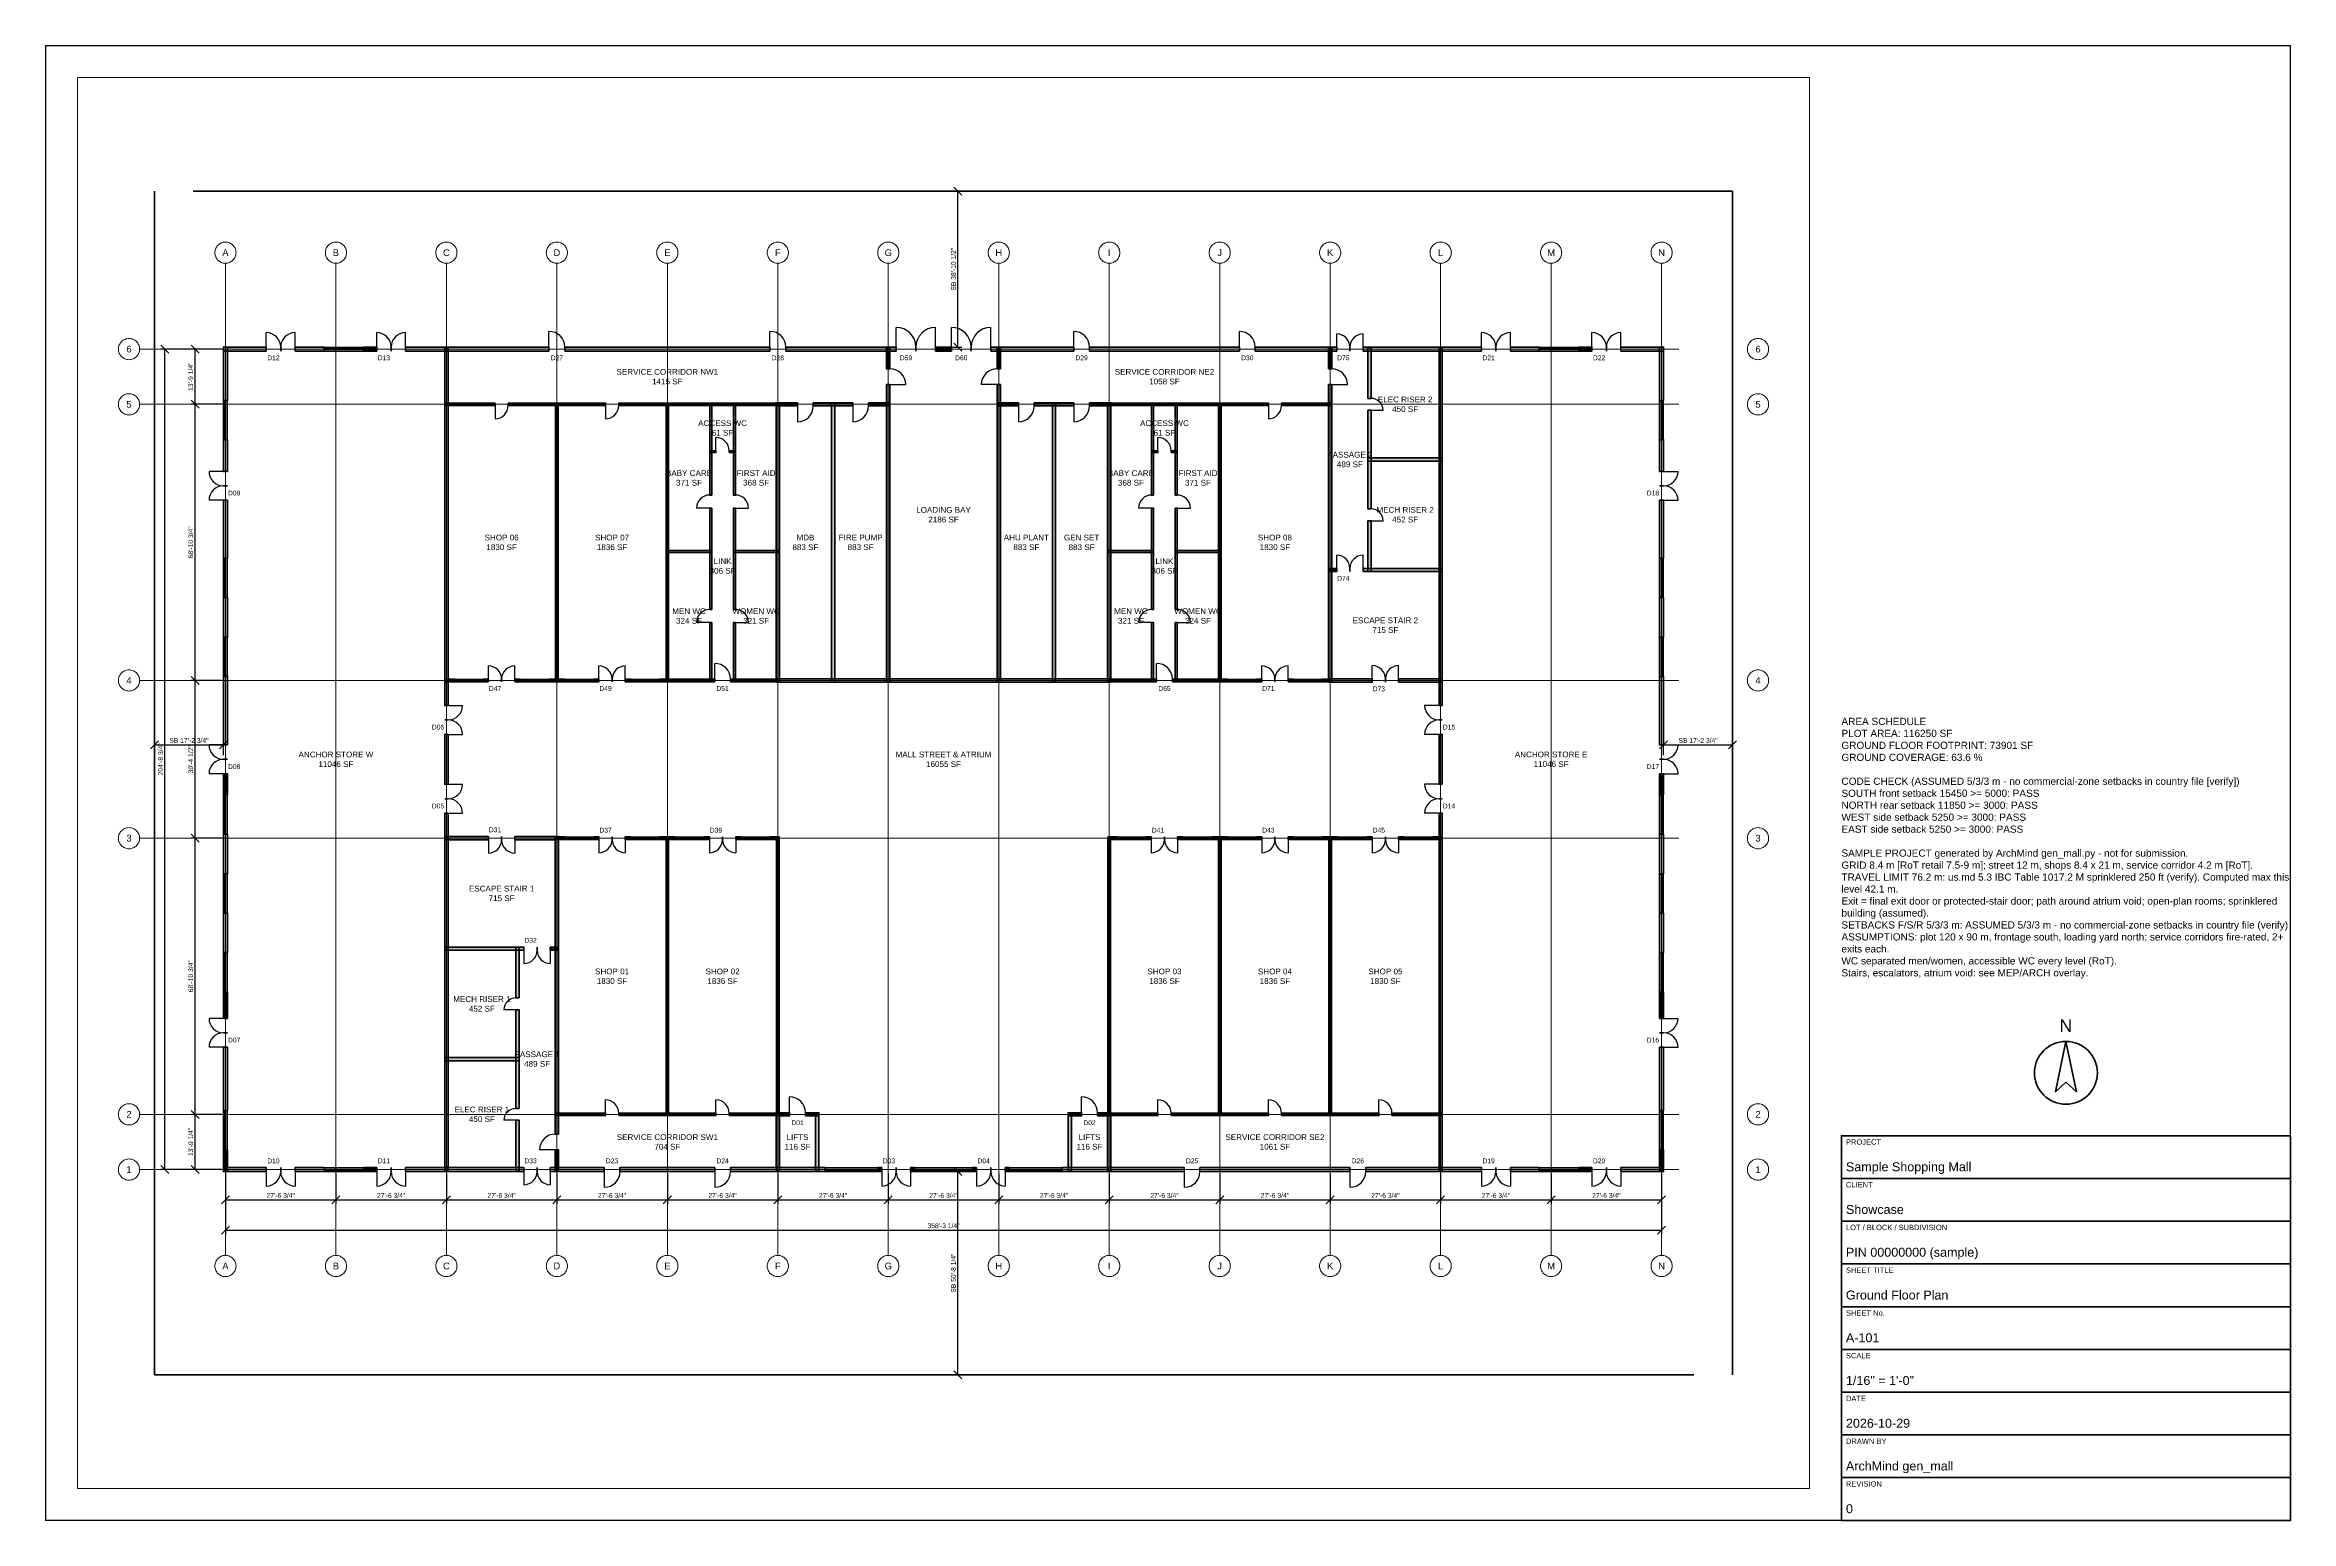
# Paper-space layout 'ARCH-D' of a CAD drawing. Header units: inches. Extents: x 0.5 to 35.5, y 0.5 to 23.5.
# The model-space entities are those that its viewports show. They can reach past a viewport. Long polylines and large blocks are cut down to what shows.
import ezdxf
from ezdxf.enums import TextEntityAlignment as Align

# ---------------------------------------------------------------- set-up
doc = ezdxf.new("R2010")
doc.units = ezdxf.units.IN
doc.header["$LTSCALE"] = 0.03937
doc.header["$MEASUREMENT"] = 0
doc.linetypes.add('CENTER', pattern=[5.08, 3.175, -0.635, 0.635, -0.635])
doc.linetypes.add('PHANTOM', pattern=[6.35, 3.175, -0.635, 0.635, -0.635, 0.635, -0.635])
for name, color, linetype, lineweight in [('A-ANNO-DIMS', 1, 'Continuous', 18), ('A-ANNO-NOTE', 7, 'Continuous', 18), ('A-ANNO-NPLT', 6, 'Continuous', 9), ('A-ANNO-SYMB', 2, 'Continuous', 18), ('A-ANNO-TTLB', 7, 'Continuous', 35), ('A-AREA-IDEN', 2, 'Continuous', 18), ('A-DOOR', 3, 'Continuous', 25), ('A-GLAZ', 4, 'Continuous', 25), ('A-WALL', 7, 'Continuous', 50), ('A-WALL-PATT', 8, 'Continuous', 9), ('C-PROP-LINE', 1, 'PHANTOM', 35), ('S-GRID', 1, 'CENTER', 13)]:
    doc.layers.add(name, color=color, linetype=linetype, lineweight=lineweight)
doc.styles.add('NCS-ARIAL', font='arial.ttf')
doc.dimstyles.new('ARCH-48', dxfattribs={"dimscale": 192, "dimtxt": 0.075, "dimasz": 0.0625, "dimexe": 0.0625, "dimexo": 0.0625, "dimgap": 0.03125, "dimtad": 1, "dimdec": 4, "dimzin": 3, "dimdsep": 46, "dimlunit": 4, "dimtxsty": 'NCS-ARIAL', "dimtsz": 0.0625, "dimcen": 2.5, "dimclrd": 256, "dimclre": 256, "dimclrt": 256, "dimazin": 3, "dimtfac": 1, "dimtmove": 0, "dimatfit": 3, "dimarcsym": 0})

msp = doc.modelspace()

# ---------------------------------------------------------------- hatches: boundary and pattern name
at = {"layer": 'A-WALL-PATT'}
for points in [[(206.69291, 3064.96063), (334.64567, 3064.96063), (334.64567, 3076.77165), (206.69291, 3076.77165)], [(218.50394, 2917.32283), (218.50394, 3076.77165), (206.69291, 3076.77165), (206.69291, 2917.32283)], [(421.25984, 3064.96063), (507.87402, 3064.96063), (507.87402, 3076.77165), (421.25984, 3076.77165)], [(625.98425, 3064.96063), (665.35433, 3064.96063), (665.35433, 3076.77165), (625.98425, 3076.77165)], [(751.9685, 3064.96063), (1181.10236, 3064.96063), (1181.10236, 3076.77165), (751.9685, 3076.77165)], [(878.93701, 2003.93701), (878.93701, 3075.7874), (869.09449, 3075.7874), (869.09449, 2003.93701)], [(1228.34646, 3064.96063), (1842.51969, 3064.96063), (1842.51969, 3076.77165), (1228.34646, 3076.77165)], [(1889.76378, 3064.96063), (2220.47244, 3064.96063), (2220.47244, 3076.77165), (1889.76378, 3076.77165)], [(2201.77165, 3011.81102), (2201.77165, 3075.7874), (2191.92913, 3075.7874), (2191.92913, 3011.81102)], [(2338.58268, 3064.96063), (2385.82677, 3064.96063), (2385.82677, 3076.77165), (2338.58268, 3076.77165)], [(2503.93701, 3064.96063), (2751.9685, 3064.96063), (2751.9685, 3076.77165), (2503.93701, 3076.77165)], [(2532.48031, 3011.81102), (2532.48031, 3075.7874), (2522.6378, 3075.7874), (2522.6378, 3011.81102)], [(2799.2126, 3064.96063), (3248.0315, 3064.96063), (3248.0315, 3076.77165), (2799.2126, 3076.77165)], [(3295.27559, 3064.96063), (3539.37008, 3064.96063), (3539.37008, 3076.77165), (3295.27559, 3076.77165)], [(3524.6063, 3011.81102), (3524.6063, 3075.7874), (3514.76378, 3075.7874), (3514.76378, 3011.81102)], [(3618.11024, 3064.96063), (3972.44094, 3064.96063), (3972.44094, 3076.77165), (3618.11024, 3076.77165)], [(3642.71654, 2923.22835), (3642.71654, 3075.7874), (3632.87402, 3075.7874), (3632.87402, 2923.22835)], [(3855.31496, 2003.93701), (3855.31496, 3075.7874), (3845.47244, 3075.7874), (3845.47244, 2003.93701)], [(4059.05512, 3064.96063), (4145.66929, 3064.96063), (4145.66929, 3076.77165), (4059.05512, 3076.77165)], [(4263.77953, 3064.96063), (4303.14961, 3064.96063), (4303.14961, 3076.77165), (4263.77953, 3076.77165)], [(4389.76378, 3064.96063), (4517.71654, 3064.96063), (4517.71654, 3076.77165), (4389.76378, 3076.77165)], [(4517.71654, 2917.32283), (4517.71654, 3076.77165), (4505.90551, 3076.77165), (4505.90551, 2917.32283)], [(2201.77165, 2073.8189), (2201.77165, 2964.56693), (2191.92913, 2964.56693), (2191.92913, 2073.8189)], [(2532.48031, 2073.8189), (2532.48031, 2964.56693), (2522.6378, 2964.56693), (2522.6378, 2073.8189)], [(3524.6063, 2073.8189), (3524.6063, 2964.56693), (3514.76378, 2964.56693), (3514.76378, 2073.8189)], [(870.07874, 2901.5748), (1019.68504, 2901.5748), (1019.68504, 2909.44882), (870.07874, 2909.44882)], [(1059.05512, 2901.5748), (1350.3937, 2901.5748), (1350.3937, 2909.44882), (1059.05512, 2909.44882)], [(1208.66142, 2074.80315), (1208.66142, 2909.44882), (1200.7874, 2909.44882), (1200.7874, 2074.80315)], [(1389.76378, 2901.5748), (1870.07874, 2901.5748), (1870.07874, 2909.44882), (1389.76378, 2909.44882)], [(1539.37008, 2074.80315), (1539.37008, 2909.44882), (1531.49606, 2909.44882), (1531.49606, 2074.80315)], [(1668.30709, 2633.85827), (1668.30709, 2908.46457), (1662.40157, 2908.46457), (1662.40157, 2633.85827)], [(1739.17323, 2633.85827), (1739.17323, 2908.46457), (1733.26772, 2908.46457), (1733.26772, 2633.85827)], [(1861.22047, 2900.59055), (1925.19685, 2900.59055), (1925.19685, 2910.43307), (1861.22047, 2910.43307)], [(1871.06299, 2073.8189), (1871.06299, 2910.43307), (1861.22047, 2910.43307), (1861.22047, 2073.8189)], [(1972.44094, 2900.59055), (2090.55118, 2900.59055), (2090.55118, 2910.43307), (1972.44094, 2910.43307)], [(2036.41732, 2073.8189), (2036.41732, 2910.43307), (2026.5748, 2910.43307), (2026.5748, 2073.8189)], [(2137.79528, 2900.59055), (2201.77165, 2900.59055), (2201.77165, 2910.43307), (2137.79528, 2910.43307)], [(2522.6378, 2900.59055), (2586.61417, 2900.59055), (2586.61417, 2910.43307), (2522.6378, 2910.43307)], [(2633.85827, 2900.59055), (2751.9685, 2900.59055), (2751.9685, 2910.43307), (2633.85827, 2910.43307)], [(2697.83465, 2073.8189), (2697.83465, 2910.43307), (2687.99213, 2910.43307), (2687.99213, 2073.8189)], [(2799.2126, 2900.59055), (2863.18898, 2900.59055), (2863.18898, 2910.43307), (2799.2126, 2910.43307)], [(2863.18898, 2073.8189), (2863.18898, 2910.43307), (2853.34646, 2910.43307), (2853.34646, 2073.8189)], [(2854.33071, 2901.5748), (3334.64567, 2901.5748), (3334.64567, 2909.44882), (2854.33071, 2909.44882)], [(2991.14173, 2633.85827), (2991.14173, 2908.46457), (2985.23622, 2908.46457), (2985.23622, 2633.85827)], [(3062.00787, 2633.85827), (3062.00787, 2908.46457), (3056.10236, 2908.46457), (3056.10236, 2633.85827)], [(3192.91339, 2074.80315), (3192.91339, 2909.44882), (3185.03937, 2909.44882), (3185.03937, 2074.80315)], [(3374.01575, 2901.5748), (3523.62205, 2901.5748), (3523.62205, 2909.44882), (3374.01575, 2909.44882)], [(3642.71654, 2592.51969), (3642.71654, 2887.79528), (3632.87402, 2887.79528), (3632.87402, 2592.51969)], [(218.50394, 2704.72441), (218.50394, 2799.2126), (206.69291, 2799.2126), (206.69291, 2704.72441)], [(1662.40157, 2760.82677), (1681.10236, 2760.82677), (1681.10236, 2766.73228), (1662.40157, 2766.73228)], [(1720.47244, 2760.82677), (1739.17323, 2760.82677), (1739.17323, 2766.73228), (1720.47244, 2766.73228)], [(2985.23622, 2760.82677), (3003.93701, 2760.82677), (3003.93701, 2766.73228), (2985.23622, 2766.73228)], [(3043.30709, 2760.82677), (3062.00787, 2760.82677), (3062.00787, 2766.73228), (3043.30709, 2766.73228)], [(4517.71654, 2704.72441), (4517.71654, 2799.2126), (4505.90551, 2799.2126), (4505.90551, 2704.72441)], [(3632.87402, 2735.23622), (3855.31496, 2735.23622), (3855.31496, 2745.07874), (3632.87402, 2745.07874)], [(218.50394, 2444.88189), (218.50394, 2618.11024), (206.69291, 2618.11024), (206.69291, 2444.88189)], [(1668.30709, 2291.33858), (1668.30709, 2594.48819), (1662.40157, 2594.48819), (1662.40157, 2291.33858)], [(1739.17323, 2291.33858), (1739.17323, 2594.48819), (1733.26772, 2594.48819), (1733.26772, 2291.33858)], [(2991.14173, 2291.33858), (2991.14173, 2594.48819), (2985.23622, 2594.48819), (2985.23622, 2291.33858)], [(3062.00787, 2291.33858), (3062.00787, 2594.48819), (3056.10236, 2594.48819), (3056.10236, 2291.33858)], [(3642.71654, 2404.52756), (3642.71654, 2557.08661), (3632.87402, 2557.08661), (3632.87402, 2404.52756)], [(4517.71654, 2444.88189), (4517.71654, 2618.11024), (4505.90551, 2618.11024), (4505.90551, 2444.88189)], [(1532.48031, 2461.61417), (1668.30709, 2461.61417), (1668.30709, 2467.51969), (1532.48031, 2467.51969)], [(1733.26772, 2461.61417), (1869.09449, 2461.61417), (1869.09449, 2467.51969), (1733.26772, 2467.51969)], [(2855.31496, 2461.61417), (2991.14173, 2461.61417), (2991.14173, 2467.51969), (2855.31496, 2467.51969)], [(3056.10236, 2461.61417), (3191.92913, 2461.61417), (3191.92913, 2467.51969), (3056.10236, 2467.51969)], [(3514.76378, 2404.52756), (3539.37008, 2404.52756), (3539.37008, 2414.37008), (3514.76378, 2414.37008)], [(3618.11024, 2404.52756), (3855.31496, 2404.52756), (3855.31496, 2414.37008), (3618.11024, 2414.37008)], [(218.50394, 2208.66142), (218.50394, 2326.77165), (206.69291, 2326.77165), (206.69291, 2208.66142)], [(4517.71654, 2208.66142), (4517.71654, 2326.77165), (4505.90551, 2326.77165), (4505.90551, 2208.66142)], [(1668.30709, 2075.7874), (1668.30709, 2251.9685), (1662.40157, 2251.9685), (1662.40157, 2075.7874)], [(1739.17323, 2075.7874), (1739.17323, 2251.9685), (1733.26772, 2251.9685), (1733.26772, 2075.7874)], [(2991.14173, 2075.7874), (2991.14173, 2251.9685), (2985.23622, 2251.9685), (2985.23622, 2075.7874)], [(3062.00787, 2075.7874), (3062.00787, 2251.9685), (3056.10236, 2251.9685), (3056.10236, 2075.7874)], [(218.50394, 1885.82677), (218.50394, 2090.55118), (206.69291, 2090.55118), (206.69291, 1885.82677)], [(4517.71654, 1885.82677), (4517.71654, 2090.55118), (4505.90551, 2090.55118), (4505.90551, 1885.82677)], [(870.07874, 2074.80315), (897.6378, 2074.80315), (897.6378, 2082.67717), (870.07874, 2082.67717)], [(984.25197, 2074.80315), (1000, 2074.80315), (1000, 2082.67717), (984.25197, 2082.67717)], [(1078.74016, 2074.80315), (1094.48819, 2074.80315), (1094.48819, 2082.67717), (1078.74016, 2082.67717)], [(1181.10236, 2074.80315), (1228.34646, 2074.80315), (1228.34646, 2082.67717), (1181.10236, 2082.67717)], [(1314.96063, 2074.80315), (1330.70866, 2074.80315), (1330.70866, 2082.67717), (1314.96063, 2082.67717)], [(1409.44882, 2074.80315), (1425.19685, 2074.80315), (1425.19685, 2082.67717), (1409.44882, 2082.67717)], [(1511.81102, 2074.80315), (1677.16535, 2074.80315), (1677.16535, 2082.67717), (1511.81102, 2082.67717)], [(1724.40945, 2074.80315), (1870.07874, 2074.80315), (1870.07874, 2082.67717), (1724.40945, 2082.67717)], [(1861.22047, 2073.8189), (2863.18898, 2073.8189), (2863.18898, 2083.66142), (1861.22047, 2083.66142)], [(2854.33071, 2074.80315), (3000, 2074.80315), (3000, 2082.67717), (2854.33071, 2082.67717)], [(3047.24409, 2074.80315), (3212.59843, 2074.80315), (3212.59843, 2082.67717), (3047.24409, 2082.67717)], [(3299.2126, 2074.80315), (3314.96063, 2074.80315), (3314.96063, 2082.67717), (3299.2126, 2082.67717)], [(3393.70079, 2074.80315), (3409.44882, 2074.80315), (3409.44882, 2082.67717), (3393.70079, 2082.67717)], [(3496.06299, 2074.80315), (3523.62205, 2074.80315), (3523.62205, 2082.67717), (3496.06299, 2082.67717)], [(3514.76378, 2073.8189), (3645.66929, 2073.8189), (3645.66929, 2083.66142), (3514.76378, 2083.66142)], [(3724.40945, 2073.8189), (3855.31496, 2073.8189), (3855.31496, 2083.66142), (3724.40945, 2083.66142)], [(878.93701, 1767.71654), (878.93701, 1917.32283), (869.09449, 1917.32283), (869.09449, 1767.71654)], [(3855.31496, 1767.71654), (3855.31496, 1917.32283), (3845.47244, 1917.32283), (3845.47244, 1767.71654)], [(218.50394, 1736.22047), (218.50394, 1799.2126), (206.69291, 1799.2126), (206.69291, 1736.22047)], [(4517.71654, 1736.22047), (4517.71654, 1799.2126), (4505.90551, 1799.2126), (4505.90551, 1736.22047)], [(878.93701, 609.25197), (878.93701, 1681.10236), (869.09449, 1681.10236), (869.09449, 609.25197)], [(3855.31496, 609.25197), (3855.31496, 1681.10236), (3845.47244, 1681.10236), (3845.47244, 609.25197)], [(218.50394, 1500), (218.50394, 1618.11024), (206.69291, 1618.11024), (206.69291, 1500)], [(4517.71654, 1500), (4517.71654, 1618.11024), (4505.90551, 1618.11024), (4505.90551, 1500)], [(869.09449, 1601.37795), (1000, 1601.37795), (1000, 1611.22047), (869.09449, 1611.22047)], [(1078.74016, 1601.37795), (1209.64567, 1601.37795), (1209.64567, 1611.22047), (1078.74016, 1611.22047)], [(1209.64567, 720.47244), (1209.64567, 1611.22047), (1199.80315, 1611.22047), (1199.80315, 720.47244)], [(1200.7874, 1602.3622), (1228.34646, 1602.3622), (1228.34646, 1610.23622), (1200.7874, 1610.23622)], [(1314.96063, 1602.3622), (1330.70866, 1602.3622), (1330.70866, 1610.23622), (1314.96063, 1610.23622)], [(1409.44882, 1602.3622), (1425.19685, 1602.3622), (1425.19685, 1610.23622), (1409.44882, 1610.23622)], [(1511.81102, 1602.3622), (1559.05512, 1602.3622), (1559.05512, 1610.23622), (1511.81102, 1610.23622)], [(1539.37008, 775.59055), (1539.37008, 1610.23622), (1531.49606, 1610.23622), (1531.49606, 775.59055)], [(1645.66929, 1602.3622), (1661.41732, 1602.3622), (1661.41732, 1610.23622), (1645.66929, 1610.23622)], [(1740.15748, 1602.3622), (1755.90551, 1602.3622), (1755.90551, 1610.23622), (1740.15748, 1610.23622)], [(1842.51969, 1602.3622), (1870.07874, 1602.3622), (1870.07874, 1610.23622), (1842.51969, 1610.23622)], [(1870.07874, 775.59055), (1870.07874, 1610.23622), (1862.20472, 1610.23622), (1862.20472, 775.59055)], [(2854.33071, 1602.3622), (2881.88976, 1602.3622), (2881.88976, 1610.23622), (2854.33071, 1610.23622)], [(2862.20472, 775.59055), (2862.20472, 1610.23622), (2854.33071, 1610.23622), (2854.33071, 775.59055)], [(2968.50394, 1602.3622), (2984.25197, 1602.3622), (2984.25197, 1610.23622), (2968.50394, 1610.23622)], [(3062.99213, 1602.3622), (3078.74016, 1602.3622), (3078.74016, 1610.23622), (3062.99213, 1610.23622)], [(3165.35433, 1602.3622), (3212.59843, 1602.3622), (3212.59843, 1610.23622), (3165.35433, 1610.23622)], [(3192.91339, 775.59055), (3192.91339, 1610.23622), (3185.03937, 1610.23622), (3185.03937, 775.59055)], [(3299.2126, 1602.3622), (3314.96063, 1602.3622), (3314.96063, 1610.23622), (3299.2126, 1610.23622)], [(3393.70079, 1602.3622), (3409.44882, 1602.3622), (3409.44882, 1610.23622), (3393.70079, 1610.23622)], [(3496.06299, 1602.3622), (3543.30709, 1602.3622), (3543.30709, 1610.23622), (3496.06299, 1610.23622)], [(3523.62205, 775.59055), (3523.62205, 1610.23622), (3515.74803, 1610.23622), (3515.74803, 775.59055)], [(3629.92126, 1602.3622), (3645.66929, 1602.3622), (3645.66929, 1610.23622), (3629.92126, 1610.23622)], [(3724.40945, 1602.3622), (3740.15748, 1602.3622), (3740.15748, 1610.23622), (3724.40945, 1610.23622)], [(3826.77165, 1602.3622), (3854.33071, 1602.3622), (3854.33071, 1610.23622), (3826.77165, 1610.23622)], [(218.50394, 1263.77953), (218.50394, 1381.88976), (206.69291, 1381.88976), (206.69291, 1263.77953)], [(4517.71654, 1263.77953), (4517.71654, 1381.88976), (4505.90551, 1381.88976), (4505.90551, 1263.77953)], [(869.09449, 1270.66929), (1106.29921, 1270.66929), (1106.29921, 1280.51181), (869.09449, 1280.51181)], [(1091.53543, 1127.95276), (1091.53543, 1280.51181), (1081.69291, 1280.51181), (1081.69291, 1127.95276)], [(1185.03937, 1270.66929), (1209.64567, 1270.66929), (1209.64567, 1280.51181), (1185.03937, 1280.51181)], [(218.50394, 1066.92913), (218.50394, 1145.66929), (206.69291, 1145.66929), (206.69291, 1066.92913)], [(4517.71654, 1066.92913), (4517.71654, 1145.66929), (4505.90551, 1145.66929), (4505.90551, 1066.92913)], [(1091.53543, 797.24409), (1091.53543, 1092.51969), (1081.69291, 1092.51969), (1081.69291, 797.24409)], [(218.50394, 791.33858), (218.50394, 980.31496), (206.69291, 980.31496), (206.69291, 791.33858)], [(869.09449, 939.96063), (1091.53543, 939.96063), (1091.53543, 949.80315), (869.09449, 949.80315)], [(4517.71654, 791.33858), (4517.71654, 980.31496), (4505.90551, 980.31496), (4505.90551, 791.33858)], [(1091.53543, 609.25197), (1091.53543, 761.81102), (1081.69291, 761.81102), (1081.69291, 609.25197)], [(1200.7874, 775.59055), (1350.3937, 775.59055), (1350.3937, 783.46457), (1200.7874, 783.46457)], [(1389.76378, 775.59055), (1681.10236, 775.59055), (1681.10236, 783.46457), (1389.76378, 783.46457)], [(1720.47244, 775.59055), (1870.07874, 775.59055), (1870.07874, 783.46457), (1720.47244, 783.46457)], [(1861.22047, 774.6063), (1901.5748, 774.6063), (1901.5748, 784.44882), (1861.22047, 784.44882)], [(1871.06299, 609.25197), (1871.06299, 784.44882), (1861.22047, 784.44882), (1861.22047, 609.25197)], [(1948.8189, 774.6063), (1989.17323, 774.6063), (1989.17323, 784.44882), (1948.8189, 784.44882)], [(1989.17323, 609.25197), (1989.17323, 784.44882), (1979.33071, 784.44882), (1979.33071, 609.25197)], [(2735.23622, 774.6063), (2775.59055, 774.6063), (2775.59055, 784.44882), (2735.23622, 784.44882)], [(2745.07874, 609.25197), (2745.07874, 784.44882), (2735.23622, 784.44882), (2735.23622, 609.25197)], [(2822.83465, 774.6063), (2863.18898, 774.6063), (2863.18898, 784.44882), (2822.83465, 784.44882)], [(2863.18898, 609.25197), (2863.18898, 784.44882), (2853.34646, 784.44882), (2853.34646, 609.25197)], [(2854.33071, 775.59055), (3003.93701, 775.59055), (3003.93701, 783.46457), (2854.33071, 783.46457)], [(3043.30709, 775.59055), (3334.64567, 775.59055), (3334.64567, 783.46457), (3043.30709, 783.46457)], [(3374.01575, 775.59055), (3665.35433, 775.59055), (3665.35433, 783.46457), (3374.01575, 783.46457)], [(3704.72441, 775.59055), (3854.33071, 775.59055), (3854.33071, 783.46457), (3704.72441, 783.46457)], [(218.50394, 608.26772), (218.50394, 673.22835), (206.69291, 673.22835), (206.69291, 608.26772)], [(1209.64567, 609.25197), (1209.64567, 673.22835), (1199.80315, 673.22835), (1199.80315, 609.25197)], [(4517.71654, 608.26772), (4517.71654, 673.22835), (4505.90551, 673.22835), (4505.90551, 608.26772)], [(206.69291, 608.26772), (334.64567, 608.26772), (334.64567, 620.07874), (206.69291, 620.07874)], [(421.25984, 608.26772), (507.87402, 608.26772), (507.87402, 620.07874), (421.25984, 620.07874)], [(625.98425, 608.26772), (665.35433, 608.26772), (665.35433, 620.07874), (625.98425, 620.07874)], [(751.9685, 608.26772), (1106.29921, 608.26772), (1106.29921, 620.07874), (751.9685, 620.07874)], [(1185.03937, 608.26772), (1346.45669, 608.26772), (1346.45669, 620.07874), (1185.03937, 620.07874)], [(1393.70079, 608.26772), (1677.16535, 608.26772), (1677.16535, 620.07874), (1393.70079, 620.07874)], [(1724.40945, 608.26772), (2007.87402, 608.26772), (2007.87402, 620.07874), (1724.40945, 620.07874)], [(2165.35433, 608.26772), (2177.16535, 608.26772), (2177.16535, 620.07874), (2165.35433, 620.07874)], [(2263.77953, 608.26772), (2275.59055, 608.26772), (2275.59055, 620.07874), (2263.77953, 620.07874)], [(2448.8189, 608.26772), (2460.62992, 608.26772), (2460.62992, 620.07874), (2448.8189, 620.07874)], [(2547.24409, 608.26772), (2559.05512, 608.26772), (2559.05512, 620.07874), (2547.24409, 620.07874)], [(2716.53543, 608.26772), (3082.67717, 608.26772), (3082.67717, 620.07874), (2716.53543, 620.07874)], [(3129.92126, 608.26772), (3578.74016, 608.26772), (3578.74016, 620.07874), (3129.92126, 620.07874)], [(3625.98425, 608.26772), (3972.44094, 608.26772), (3972.44094, 620.07874), (3625.98425, 620.07874)], [(4059.05512, 608.26772), (4145.66929, 608.26772), (4145.66929, 620.07874), (4059.05512, 620.07874)], [(4263.77953, 608.26772), (4303.14961, 608.26772), (4303.14961, 620.07874), (4263.77953, 620.07874)], [(4389.76378, 608.26772), (4517.71654, 608.26772), (4517.71654, 620.07874), (4389.76378, 620.07874)]]:
    msp.add_hatch(color=256, dxfattribs=at).paths.add_polyline_path(points)

# ---------------------------------------------------------------- linework, layer by layer
at = {"layer": 'A-DOOR'}
for p, q in [((334.64567, 3076.77165), (334.64567, 3120.07874)), ((421.25984, 3076.77165), (421.25984, 3120.07874)), ((665.35433, 3076.77165), (665.35433, 3120.07874)), ((751.9685, 3076.77165), (751.9685, 3120.07874)), ((1181.10236, 3076.77165), (1181.10236, 3124.01575)), ((1842.51969, 3076.77165), (1842.51969, 3124.01575)), ((2220.47244, 3076.77165), (2220.47244, 3135.82677)), ((2338.58268, 3076.77165), (2338.58268, 3135.82677)), ((2385.82677, 3076.77165), (2385.82677, 3135.82677)), ((2503.93701, 3076.77165), (2503.93701, 3135.82677)), ((2751.9685, 3076.77165), (2751.9685, 3124.01575)), ((3248.0315, 3076.77165), (3248.0315, 3124.01575)), ((3539.37008, 3076.77165), (3539.37008, 3116.14173)), ((3618.11024, 3076.77165), (3618.11024, 3116.14173)), ((3972.44094, 3076.77165), (3972.44094, 3120.07874)), ((4059.05512, 3076.77165), (4059.05512, 3120.07874)), ((4303.14961, 3076.77165), (4303.14961, 3120.07874)), ((4389.76378, 3076.77165), (4389.76378, 3120.07874)), ((2201.77165, 2964.56693), (2249.01575, 2964.56693)), ((2522.6378, 2964.56693), (2475.3937, 2964.56693)), ((3524.6063, 2964.56693), (3571.85039, 2964.56693)), ((1019.68504, 2901.5748), (1019.68504, 2862.20472)), ((1350.3937, 2901.5748), (1350.3937, 2862.20472)), ((1925.19685, 2900.59055), (1925.19685, 2853.34646)), ((2090.55118, 2900.59055), (2090.55118, 2853.34646)), ((2586.61417, 2900.59055), (2586.61417, 2853.34646)), ((2751.9685, 2900.59055), (2751.9685, 2853.34646)), ((3334.64567, 2901.5748), (3334.64567, 2862.20472)), ((3642.71654, 2887.79528), (3678.14961, 2887.79528)), ((1681.10236, 2766.73228), (1681.10236, 2806.10236)), ((3003.93701, 2766.73228), (3003.93701, 2806.10236)), ((206.69291, 2704.72441), (163.38583, 2704.72441)), ((4517.71654, 2704.72441), (4561.02362, 2704.72441)), ((206.69291, 2618.11024), (163.38583, 2618.11024)), ((1662.40157, 2594.48819), (1623.0315, 2594.48819)), ((1739.17323, 2594.48819), (1778.54331, 2594.48819)), ((2985.23622, 2594.48819), (2945.86614, 2594.48819)), ((3062.00787, 2594.48819), (3101.37795, 2594.48819)), ((3642.71654, 2557.08661), (3678.14961, 2557.08661)), ((4517.71654, 2618.11024), (4561.02362, 2618.11024)), ((3539.37008, 2414.37008), (3539.37008, 2453.74016)), ((3618.11024, 2414.37008), (3618.11024, 2453.74016)), ((1662.40157, 2251.9685), (1623.0315, 2251.9685)), ((1739.17323, 2251.9685), (1778.54331, 2251.9685)), ((2985.23622, 2251.9685), (2945.86614, 2251.9685)), ((3062.00787, 2251.9685), (3101.37795, 2251.9685)), ((1000, 2082.67717), (1000, 2122.04724)), ((1078.74016, 2082.67717), (1078.74016, 2122.04724)), ((1330.70866, 2082.67717), (1330.70866, 2122.04724)), ((1409.44882, 2082.67717), (1409.44882, 2122.04724)), ((1677.16535, 2082.67717), (1677.16535, 2129.92126)), ((3000, 2082.67717), (3000, 2129.92126)), ((3314.96063, 2082.67717), (3314.96063, 2122.04724)), ((3393.70079, 2082.67717), (3393.70079, 2122.04724)), ((3645.66929, 2083.66142), (3645.66929, 2123.0315)), ((3724.40945, 2083.66142), (3724.40945, 2123.0315)), ((878.93701, 2003.93701), (922.24409, 2003.93701)), ((3845.47244, 2003.93701), (3802.16535, 2003.93701)), ((206.69291, 1885.82677), (163.38583, 1885.82677)), ((878.93701, 1917.32283), (922.24409, 1917.32283)), ((3845.47244, 1917.32283), (3802.16535, 1917.32283)), ((4517.71654, 1885.82677), (4561.02362, 1885.82677)), ((206.69291, 1799.2126), (163.38583, 1799.2126)), ((878.93701, 1767.71654), (922.24409, 1767.71654)), ((3845.47244, 1767.71654), (3802.16535, 1767.71654)), ((4517.71654, 1799.2126), (4561.02362, 1799.2126)), ((878.93701, 1681.10236), (922.24409, 1681.10236)), ((3845.47244, 1681.10236), (3802.16535, 1681.10236)), ((1000, 1601.37795), (1000, 1562.00787)), ((1078.74016, 1601.37795), (1078.74016, 1562.00787)), ((1330.70866, 1602.3622), (1330.70866, 1562.99213)), ((1409.44882, 1602.3622), (1409.44882, 1562.99213)), ((1661.41732, 1602.3622), (1661.41732, 1562.99213)), ((1740.15748, 1602.3622), (1740.15748, 1562.99213)), ((2984.25197, 1602.3622), (2984.25197, 1562.99213)), ((3062.99213, 1602.3622), (3062.99213, 1562.99213)), ((3314.96063, 1602.3622), (3314.96063, 1562.99213)), ((3393.70079, 1602.3622), (3393.70079, 1562.99213)), ((3645.66929, 1602.3622), (3645.66929, 1562.99213)), ((3724.40945, 1602.3622), (3724.40945, 1562.99213)), ((1106.29921, 1270.66929), (1106.29921, 1231.29921)), ((1185.03937, 1270.66929), (1185.03937, 1231.29921)), ((1081.69291, 1092.51969), (1046.25984, 1092.51969)), ((206.69291, 1066.92913), (163.38583, 1066.92913)), ((4517.71654, 1066.92913), (4561.02362, 1066.92913)), ((206.69291, 980.31496), (163.38583, 980.31496)), ((4517.71654, 980.31496), (4561.02362, 980.31496)), ((1350.3937, 783.46457), (1350.3937, 822.83465)), ((1681.10236, 783.46457), (1681.10236, 822.83465)), ((1901.5748, 784.44882), (1901.5748, 831.69291)), ((2775.59055, 784.44882), (2775.59055, 831.69291)), ((3003.93701, 783.46457), (3003.93701, 822.83465)), ((3334.64567, 783.46457), (3334.64567, 822.83465)), ((3665.35433, 783.46457), (3665.35433, 822.83465)), ((1081.69291, 761.81102), (1046.25984, 761.81102)), ((1199.80315, 673.22835), (1152.55906, 673.22835)), ((334.64567, 608.26772), (334.64567, 564.96063)), ((421.25984, 608.26772), (421.25984, 564.96063)), ((665.35433, 608.26772), (665.35433, 564.96063)), ((751.9685, 608.26772), (751.9685, 564.96063)), ((1106.29921, 608.26772), (1106.29921, 568.89764)), ((1185.03937, 608.26772), (1185.03937, 568.89764)), ((1346.45669, 608.26772), (1346.45669, 561.02362)), ((1677.16535, 608.26772), (1677.16535, 561.02362)), ((2177.16535, 608.26772), (2177.16535, 564.96063)), ((2263.77953, 608.26772), (2263.77953, 564.96063)), ((2460.62992, 608.26772), (2460.62992, 564.96063)), ((2547.24409, 608.26772), (2547.24409, 564.96063)), ((3082.67717, 608.26772), (3082.67717, 561.02362)), ((3578.74016, 608.26772), (3578.74016, 561.02362)), ((3972.44094, 608.26772), (3972.44094, 564.96063)), ((4059.05512, 608.26772), (4059.05512, 564.96063)), ((4303.14961, 608.26772), (4303.14961, 564.96063)), ((4389.76378, 608.26772), (4389.76378, 564.96063))]:
    msp.add_line(p, q, dxfattribs=at)
for centre, radius, start, end in [((334.64567, 3076.77165), 43.30709, 0, 90), ((421.25984, 3076.77165), 43.30709, 90, 180), ((665.35433, 3076.77165), 43.30709, 0, 90), ((751.9685, 3076.77165), 43.30709, 90, 180), ((1181.10236, 3076.77165), 47.24409, 0, 90), ((1842.51969, 3076.77165), 47.24409, 0, 90), ((2220.47244, 3076.77165), 59.05512, 0, 90), ((2338.58268, 3076.77165), 59.05512, 90, 180), ((2385.82677, 3076.77165), 59.05512, 0, 90), ((2503.93701, 3076.77165), 59.05512, 90, 180), ((2751.9685, 3076.77165), 47.24409, 0, 90), ((3248.0315, 3076.77165), 47.24409, 0, 90), ((3539.37008, 3076.77165), 39.37008, 0, 90), ((3618.11024, 3076.77165), 39.37008, 90, 180), ((3972.44094, 3076.77165), 43.30709, 0, 90), ((4059.05512, 3076.77165), 43.30709, 90, 180), ((4303.14961, 3076.77165), 43.30709, 0, 90), ((4389.76378, 3076.77165), 43.30709, 90, 180), ((2201.77165, 2964.56693), 47.24409, 0, 90), ((2522.6378, 2964.56693), 47.24409, 90, 180), ((3524.6063, 2964.56693), 47.24409, 0, 90), ((1019.68504, 2901.5748), 39.37008, -90, 0), ((1350.3937, 2901.5748), 39.37008, -90, 0), ((1925.19685, 2900.59055), 47.24409, -90, 0), ((2090.55118, 2900.59055), 47.24409, -90, 0), ((2586.61417, 2900.59055), 47.24409, -90, 0), ((2751.9685, 2900.59055), 47.24409, -90, 0), ((3334.64567, 2901.5748), 39.37008, -90, 0), ((3642.71654, 2887.79528), 35.43307, 0, 90), ((1681.10236, 2766.73228), 39.37008, 0, 90), ((3003.93701, 2766.73228), 39.37008, 0, 90), ((206.69291, 2704.72441), 43.30709, 180, -90), ((4517.71654, 2704.72441), 43.30709, -90, 0), ((206.69291, 2618.11024), 43.30709, 90, 180), ((1662.40157, 2594.48819), 39.37008, 90, 180), ((1739.17323, 2594.48819), 39.37008, 0, 90), ((2985.23622, 2594.48819), 39.37008, 90, 180), ((3062.00787, 2594.48819), 39.37008, 0, 90), ((4517.71654, 2618.11024), 43.30709, 0, 90), ((3642.71654, 2557.08661), 35.43307, 0, 90), ((3539.37008, 2414.37008), 39.37008, 0, 90), ((3618.11024, 2414.37008), 39.37008, 90, 180), ((1662.40157, 2251.9685), 39.37008, 90, 180), ((1739.17323, 2251.9685), 39.37008, 0, 90), ((2985.23622, 2251.9685), 39.37008, 90, 180), ((3062.00787, 2251.9685), 39.37008, 0, 90), ((1000, 2082.67717), 39.37008, 0, 90), ((1078.74016, 2082.67717), 39.37008, 90, 180), ((1330.70866, 2082.67717), 39.37008, 0, 90), ((1409.44882, 2082.67717), 39.37008, 90, 180), ((1677.16535, 2082.67717), 47.24409, 0, 90), ((3000, 2082.67717), 47.24409, 0, 90), ((3314.96063, 2082.67717), 39.37008, 0, 90), ((3393.70079, 2082.67717), 39.37008, 90, 180), ((3645.66929, 2083.66142), 39.37008, 0, 90), ((3724.40945, 2083.66142), 39.37008, 90, 180), ((878.93701, 2003.93701), 43.30709, -90, 0), ((878.93701, 1917.32283), 43.30709, 0, 90), ((3845.47244, 2003.93701), 43.30709, 180, -90), ((3845.47244, 1917.32283), 43.30709, 90, 180), ((206.69291, 1885.82677), 43.30709, 180, -90), ((4517.71654, 1885.82677), 43.30709, -90, 0), ((206.69291, 1799.2126), 43.30709, 90, 180), ((4517.71654, 1799.2126), 43.30709, 0, 90), ((878.93701, 1767.71654), 43.30709, -90, 0), ((3845.47244, 1767.71654), 43.30709, 180, -90), ((878.93701, 1681.10236), 43.30709, 0, 90), ((3845.47244, 1681.10236), 43.30709, 90, 180), ((1000, 1601.37795), 39.37008, -90, 0), ((1078.74016, 1601.37795), 39.37008, 180, -90), ((1330.70866, 1602.3622), 39.37008, -90, 0), ((1409.44882, 1602.3622), 39.37008, 180, -90), ((1661.41732, 1602.3622), 39.37008, -90, 0), ((1740.15748, 1602.3622), 39.37008, 180, -90), ((2984.25197, 1602.3622), 39.37008, -90, 0), ((3062.99213, 1602.3622), 39.37008, 180, -90), ((3314.96063, 1602.3622), 39.37008, -90, 0), ((3393.70079, 1602.3622), 39.37008, 180, -90), ((3645.66929, 1602.3622), 39.37008, -90, 0), ((3724.40945, 1602.3622), 39.37008, 180, -90), ((1106.29921, 1270.66929), 39.37008, -90, 0), ((1185.03937, 1270.66929), 39.37008, 180, -90), ((1081.69291, 1092.51969), 35.43307, 90, 180), ((206.69291, 1066.92913), 43.30709, 180, -90), ((206.69291, 980.31496), 43.30709, 90, 180), ((4517.71654, 1066.92913), 43.30709, -90, 0), ((4517.71654, 980.31496), 43.30709, 0, 90), ((1350.3937, 783.46457), 39.37008, 0, 90), ((1681.10236, 783.46457), 39.37008, 0, 90), ((1901.5748, 784.44882), 47.24409, 0, 90), ((2775.59055, 784.44882), 47.24409, 0, 90), ((3003.93701, 783.46457), 39.37008, 0, 90), ((3334.64567, 783.46457), 39.37008, 0, 90), ((3665.35433, 783.46457), 39.37008, 0, 90), ((1081.69291, 761.81102), 35.43307, 90, 180), ((1199.80315, 673.22835), 47.24409, 90, 180), ((334.64567, 608.26772), 43.30709, -90, 0), ((421.25984, 608.26772), 43.30709, 180, -90), ((665.35433, 608.26772), 43.30709, -90, 0), ((751.9685, 608.26772), 43.30709, 180, -90), ((1106.29921, 608.26772), 39.37008, -90, 0), ((1185.03937, 608.26772), 39.37008, 180, -90), ((1346.45669, 608.26772), 47.24409, -90, 0), ((1677.16535, 608.26772), 47.24409, -90, 0), ((2177.16535, 608.26772), 43.30709, -90, 0), ((2263.77953, 608.26772), 43.30709, 180, -90), ((2460.62992, 608.26772), 43.30709, -90, 0), ((2547.24409, 608.26772), 43.30709, 180, -90), ((3082.67717, 608.26772), 47.24409, -90, 0), ((3578.74016, 608.26772), 47.24409, -90, 0), ((3972.44094, 608.26772), 43.30709, -90, 0), ((4059.05512, 608.26772), 43.30709, 180, -90), ((4303.14961, 608.26772), 43.30709, -90, 0), ((4389.76378, 608.26772), 43.30709, 180, -90)]:
    msp.add_arc(centre, radius, start, end, dxfattribs=at)
at = {"layer": 'A-GLAZ'}
for p, q in [((507.87402, 3076.77165), (625.98425, 3076.77165)), ((507.87402, 3072.34252), (625.98425, 3072.34252)), ((507.87402, 3069.38976), (625.98425, 3069.38976)), ((507.87402, 3064.96063), (625.98425, 3064.96063)), ((4145.66929, 3076.77165), (4263.77953, 3076.77165)), ((4145.66929, 3072.34252), (4263.77953, 3072.34252)), ((4145.66929, 3069.38976), (4263.77953, 3069.38976)), ((4145.66929, 3064.96063), (4263.77953, 3064.96063)), ((206.69291, 2799.2126), (206.69291, 2917.32283)), ((211.12205, 2799.2126), (211.12205, 2917.32283)), ((214.0748, 2799.2126), (214.0748, 2917.32283)), ((218.50394, 2799.2126), (218.50394, 2917.32283)), ((4505.90551, 2799.2126), (4505.90551, 2917.32283)), ((4510.33465, 2799.2126), (4510.33465, 2917.32283)), ((4513.2874, 2799.2126), (4513.2874, 2917.32283)), ((4517.71654, 2799.2126), (4517.71654, 2917.32283)), ((206.69291, 2326.77165), (206.69291, 2444.88189)), ((211.12205, 2326.77165), (211.12205, 2444.88189)), ((214.0748, 2326.77165), (214.0748, 2444.88189)), ((218.50394, 2326.77165), (218.50394, 2444.88189)), ((4505.90551, 2326.77165), (4505.90551, 2444.88189)), ((4510.33465, 2326.77165), (4510.33465, 2444.88189)), ((4513.2874, 2326.77165), (4513.2874, 2444.88189)), ((4517.71654, 2326.77165), (4517.71654, 2444.88189)), ((206.69291, 2090.55118), (206.69291, 2208.66142)), ((211.12205, 2090.55118), (211.12205, 2208.66142)), ((214.0748, 2090.55118), (214.0748, 2208.66142)), ((218.50394, 2090.55118), (218.50394, 2208.66142)), ((4505.90551, 2090.55118), (4505.90551, 2208.66142)), ((4510.33465, 2090.55118), (4510.33465, 2208.66142)), ((4513.2874, 2090.55118), (4513.2874, 2208.66142)), ((4517.71654, 2090.55118), (4517.71654, 2208.66142)), ((897.6378, 2082.67717), (984.25197, 2082.67717)), ((897.6378, 2079.72441), (984.25197, 2079.72441)), ((897.6378, 2077.75591), (984.25197, 2077.75591)), ((897.6378, 2074.80315), (984.25197, 2074.80315)), ((1094.48819, 2082.67717), (1181.10236, 2082.67717)), ((1094.48819, 2079.72441), (1181.10236, 2079.72441)), ((1094.48819, 2077.75591), (1181.10236, 2077.75591)), ((1094.48819, 2074.80315), (1181.10236, 2074.80315)), ((1228.34646, 2082.67717), (1314.96063, 2082.67717)), ((1228.34646, 2079.72441), (1314.96063, 2079.72441)), ((1228.34646, 2077.75591), (1314.96063, 2077.75591)), ((1228.34646, 2074.80315), (1314.96063, 2074.80315)), ((1425.19685, 2082.67717), (1511.81102, 2082.67717)), ((1425.19685, 2079.72441), (1511.81102, 2079.72441)), ((1425.19685, 2077.75591), (1511.81102, 2077.75591)), ((1425.19685, 2074.80315), (1511.81102, 2074.80315)), ((3212.59843, 2082.67717), (3299.2126, 2082.67717)), ((3212.59843, 2079.72441), (3299.2126, 2079.72441)), ((3212.59843, 2077.75591), (3299.2126, 2077.75591)), ((3212.59843, 2074.80315), (3299.2126, 2074.80315)), ((3409.44882, 2082.67717), (3496.06299, 2082.67717)), ((3409.44882, 2079.72441), (3496.06299, 2079.72441)), ((3409.44882, 2077.75591), (3496.06299, 2077.75591)), ((3409.44882, 2074.80315), (3496.06299, 2074.80315)), ((206.69291, 1618.11024), (206.69291, 1736.22047)), ((211.12205, 1618.11024), (211.12205, 1736.22047)), ((214.0748, 1618.11024), (214.0748, 1736.22047)), ((218.50394, 1618.11024), (218.50394, 1736.22047)), ((4505.90551, 1618.11024), (4505.90551, 1736.22047)), ((4510.33465, 1618.11024), (4510.33465, 1736.22047)), ((4513.2874, 1618.11024), (4513.2874, 1736.22047)), ((4517.71654, 1618.11024), (4517.71654, 1736.22047)), ((1228.34646, 1610.23622), (1314.96063, 1610.23622)), ((1228.34646, 1607.28346), (1314.96063, 1607.28346)), ((1228.34646, 1605.31496), (1314.96063, 1605.31496)), ((1228.34646, 1602.3622), (1314.96063, 1602.3622)), ((1425.19685, 1610.23622), (1511.81102, 1610.23622)), ((1425.19685, 1607.28346), (1511.81102, 1607.28346)), ((1425.19685, 1605.31496), (1511.81102, 1605.31496)), ((1425.19685, 1602.3622), (1511.81102, 1602.3622)), ((1559.05512, 1610.23622), (1645.66929, 1610.23622)), ((1559.05512, 1607.28346), (1645.66929, 1607.28346)), ((1559.05512, 1605.31496), (1645.66929, 1605.31496)), ((1559.05512, 1602.3622), (1645.66929, 1602.3622)), ((1755.90551, 1610.23622), (1842.51969, 1610.23622)), ((1755.90551, 1607.28346), (1842.51969, 1607.28346)), ((1755.90551, 1605.31496), (1842.51969, 1605.31496)), ((1755.90551, 1602.3622), (1842.51969, 1602.3622)), ((2881.88976, 1610.23622), (2968.50394, 1610.23622)), ((2881.88976, 1607.28346), (2968.50394, 1607.28346)), ((2881.88976, 1605.31496), (2968.50394, 1605.31496)), ((2881.88976, 1602.3622), (2968.50394, 1602.3622)), ((3078.74016, 1610.23622), (3165.35433, 1610.23622)), ((3078.74016, 1607.28346), (3165.35433, 1607.28346)), ((3078.74016, 1605.31496), (3165.35433, 1605.31496)), ((3078.74016, 1602.3622), (3165.35433, 1602.3622)), ((3212.59843, 1610.23622), (3299.2126, 1610.23622)), ((3212.59843, 1607.28346), (3299.2126, 1607.28346)), ((3212.59843, 1605.31496), (3299.2126, 1605.31496)), ((3212.59843, 1602.3622), (3299.2126, 1602.3622)), ((3409.44882, 1610.23622), (3496.06299, 1610.23622)), ((3409.44882, 1607.28346), (3496.06299, 1607.28346)), ((3409.44882, 1605.31496), (3496.06299, 1605.31496)), ((3409.44882, 1602.3622), (3496.06299, 1602.3622)), ((3543.30709, 1610.23622), (3629.92126, 1610.23622)), ((3543.30709, 1607.28346), (3629.92126, 1607.28346)), ((3543.30709, 1605.31496), (3629.92126, 1605.31496)), ((3543.30709, 1602.3622), (3629.92126, 1602.3622)), ((3740.15748, 1610.23622), (3826.77165, 1610.23622)), ((3740.15748, 1607.28346), (3826.77165, 1607.28346)), ((3740.15748, 1605.31496), (3826.77165, 1605.31496)), ((3740.15748, 1602.3622), (3826.77165, 1602.3622)), ((206.69291, 1381.88976), (206.69291, 1500)), ((211.12205, 1381.88976), (211.12205, 1500)), ((214.0748, 1381.88976), (214.0748, 1500)), ((218.50394, 1381.88976), (218.50394, 1500)), ((4505.90551, 1381.88976), (4505.90551, 1500)), ((4510.33465, 1381.88976), (4510.33465, 1500)), ((4513.2874, 1381.88976), (4513.2874, 1500)), ((4517.71654, 1381.88976), (4517.71654, 1500)), ((206.69291, 1145.66929), (206.69291, 1263.77953)), ((211.12205, 1145.66929), (211.12205, 1263.77953)), ((214.0748, 1145.66929), (214.0748, 1263.77953)), ((218.50394, 1145.66929), (218.50394, 1263.77953)), ((4505.90551, 1145.66929), (4505.90551, 1263.77953)), ((4510.33465, 1145.66929), (4510.33465, 1263.77953)), ((4513.2874, 1145.66929), (4513.2874, 1263.77953)), ((4517.71654, 1145.66929), (4517.71654, 1263.77953)), ((206.69291, 673.22835), (206.69291, 791.33858)), ((211.12205, 673.22835), (211.12205, 791.33858)), ((214.0748, 673.22835), (214.0748, 791.33858)), ((218.50394, 673.22835), (218.50394, 791.33858)), ((4505.90551, 673.22835), (4505.90551, 791.33858)), ((4510.33465, 673.22835), (4510.33465, 791.33858)), ((4513.2874, 673.22835), (4513.2874, 791.33858)), ((4517.71654, 673.22835), (4517.71654, 791.33858)), ((507.87402, 620.07874), (625.98425, 620.07874)), ((507.87402, 615.64961), (625.98425, 615.64961)), ((507.87402, 612.69685), (625.98425, 612.69685)), ((507.87402, 608.26772), (625.98425, 608.26772)), ((2007.87402, 620.07874), (2165.35433, 620.07874)), ((2007.87402, 615.64961), (2165.35433, 615.64961)), ((2007.87402, 612.69685), (2165.35433, 612.69685)), ((2007.87402, 608.26772), (2165.35433, 608.26772)), ((2275.59055, 620.07874), (2448.8189, 620.07874)), ((2275.59055, 615.64961), (2448.8189, 615.64961)), ((2275.59055, 612.69685), (2448.8189, 612.69685)), ((2275.59055, 608.26772), (2448.8189, 608.26772)), ((2559.05512, 620.07874), (2716.53543, 620.07874)), ((2559.05512, 615.64961), (2716.53543, 615.64961)), ((2559.05512, 612.69685), (2716.53543, 612.69685)), ((2559.05512, 608.26772), (2716.53543, 608.26772)), ((4145.66929, 620.07874), (4263.77953, 620.07874)), ((4145.66929, 615.64961), (4263.77953, 615.64961)), ((4145.66929, 612.69685), (4263.77953, 612.69685)), ((4145.66929, 608.26772), (4263.77953, 608.26772))]:
    msp.add_line(p, q, dxfattribs=at)
at = {"layer": 'A-WALL'}
for p, q in [((334.64567, 3064.96063), (334.64567, 3076.77165)), ((377.95276, 3064.96063), (377.95276, 3076.77165)), ((377.95276, 3064.96063), (377.95276, 3076.77165)), ((421.25984, 3064.96063), (421.25984, 3076.77165)), ((507.87402, 3064.96063), (507.87402, 3076.77165)), ((625.98425, 3064.96063), (625.98425, 3076.77165)), ((665.35433, 3064.96063), (665.35433, 3076.77165)), ((708.66142, 3064.96063), (708.66142, 3076.77165)), ((708.66142, 3064.96063), (708.66142, 3076.77165)), ((751.9685, 3064.96063), (751.9685, 3076.77165)), ((1181.10236, 3064.96063), (1181.10236, 3076.77165)), ((1228.34646, 3064.96063), (1228.34646, 3076.77165)), ((1842.51969, 3064.96063), (1842.51969, 3076.77165)), ((1889.76378, 3064.96063), (1889.76378, 3076.77165)), ((2220.47244, 3064.96063), (2220.47244, 3076.77165)), ((2279.52756, 3064.96063), (2279.52756, 3076.77165)), ((2279.52756, 3064.96063), (2279.52756, 3076.77165)), ((2338.58268, 3064.96063), (2338.58268, 3076.77165)), ((2385.82677, 3064.96063), (2385.82677, 3076.77165)), ((2444.88189, 3064.96063), (2444.88189, 3076.77165)), ((2444.88189, 3064.96063), (2444.88189, 3076.77165)), ((2503.93701, 3064.96063), (2503.93701, 3076.77165)), ((2751.9685, 3064.96063), (2751.9685, 3076.77165)), ((2799.2126, 3064.96063), (2799.2126, 3076.77165)), ((3248.0315, 3064.96063), (3248.0315, 3076.77165)), ((3295.27559, 3064.96063), (3295.27559, 3076.77165)), ((3539.37008, 3064.96063), (3539.37008, 3076.77165)), ((3578.74016, 3064.96063), (3578.74016, 3076.77165)), ((3578.74016, 3064.96063), (3578.74016, 3076.77165)), ((3618.11024, 3064.96063), (3618.11024, 3076.77165)), ((3972.44094, 3064.96063), (3972.44094, 3076.77165)), ((4015.74803, 3064.96063), (4015.74803, 3076.77165)), ((4015.74803, 3064.96063), (4015.74803, 3076.77165)), ((4059.05512, 3064.96063), (4059.05512, 3076.77165)), ((4145.66929, 3064.96063), (4145.66929, 3076.77165)), ((4263.77953, 3064.96063), (4263.77953, 3076.77165)), ((4303.14961, 3064.96063), (4303.14961, 3076.77165)), ((4346.45669, 3064.96063), (4346.45669, 3076.77165)), ((4346.45669, 3064.96063), (4346.45669, 3076.77165)), ((4389.76378, 3064.96063), (4389.76378, 3076.77165)), ((2201.77165, 3011.81102), (2191.92913, 3011.81102)), ((2201.77165, 2964.56693), (2191.92913, 2964.56693)), ((2532.48031, 3011.81102), (2522.6378, 3011.81102)), ((2532.48031, 2964.56693), (2522.6378, 2964.56693)), ((3524.6063, 3011.81102), (3514.76378, 3011.81102)), ((3524.6063, 2964.56693), (3514.76378, 2964.56693)), ((218.50394, 2917.32283), (206.69291, 2917.32283)), ((1019.68504, 2901.5748), (1019.68504, 2909.44882)), ((1059.05512, 2901.5748), (1059.05512, 2909.44882)), ((1350.3937, 2901.5748), (1350.3937, 2909.44882)), ((1389.76378, 2901.5748), (1389.76378, 2909.44882)), ((1925.19685, 2900.59055), (1925.19685, 2910.43307)), ((1972.44094, 2900.59055), (1972.44094, 2910.43307)), ((2090.55118, 2900.59055), (2090.55118, 2910.43307)), ((2137.79528, 2900.59055), (2137.79528, 2910.43307)), ((2586.61417, 2900.59055), (2586.61417, 2910.43307)), ((2633.85827, 2900.59055), (2633.85827, 2910.43307)), ((2751.9685, 2900.59055), (2751.9685, 2910.43307)), ((2799.2126, 2900.59055), (2799.2126, 2910.43307)), ((3334.64567, 2901.5748), (3334.64567, 2909.44882)), ((3374.01575, 2901.5748), (3374.01575, 2909.44882)), ((3642.71654, 2923.22835), (3632.87402, 2923.22835)), ((4517.71654, 2917.32283), (4505.90551, 2917.32283)), ((3642.71654, 2887.79528), (3632.87402, 2887.79528)), ((218.50394, 2799.2126), (206.69291, 2799.2126)), ((1681.10236, 2760.82677), (1681.10236, 2766.73228)), ((1720.47244, 2760.82677), (1720.47244, 2766.73228)), ((3003.93701, 2760.82677), (3003.93701, 2766.73228)), ((3043.30709, 2760.82677), (3043.30709, 2766.73228)), ((4517.71654, 2799.2126), (4505.90551, 2799.2126)), ((218.50394, 2704.72441), (206.69291, 2704.72441)), ((4517.71654, 2704.72441), (4505.90551, 2704.72441)), ((218.50394, 2661.41732), (206.69291, 2661.41732)), ((218.50394, 2661.41732), (206.69291, 2661.41732)), ((1668.30709, 2633.85827), (1662.40157, 2633.85827)), ((1739.17323, 2633.85827), (1733.26772, 2633.85827)), ((2991.14173, 2633.85827), (2985.23622, 2633.85827)), ((3062.00787, 2633.85827), (3056.10236, 2633.85827)), ((4517.71654, 2661.41732), (4505.90551, 2661.41732)), ((4517.71654, 2661.41732), (4505.90551, 2661.41732)), ((218.50394, 2618.11024), (206.69291, 2618.11024)), ((1668.30709, 2594.48819), (1662.40157, 2594.48819)), ((1739.17323, 2594.48819), (1733.26772, 2594.48819)), ((2991.14173, 2594.48819), (2985.23622, 2594.48819)), ((3062.00787, 2594.48819), (3056.10236, 2594.48819)), ((3642.71654, 2592.51969), (3632.87402, 2592.51969)), ((3642.71654, 2557.08661), (3632.87402, 2557.08661)), ((4517.71654, 2618.11024), (4505.90551, 2618.11024)), ((218.50394, 2444.88189), (206.69291, 2444.88189)), ((4517.71654, 2444.88189), (4505.90551, 2444.88189)), ((3539.37008, 2404.52756), (3539.37008, 2414.37008)), ((3578.74016, 2404.52756), (3578.74016, 2414.37008)), ((3578.74016, 2404.52756), (3578.74016, 2414.37008)), ((3618.11024, 2404.52756), (3618.11024, 2414.37008)), ((218.50394, 2326.77165), (206.69291, 2326.77165)), ((1668.30709, 2291.33858), (1662.40157, 2291.33858)), ((1739.17323, 2291.33858), (1733.26772, 2291.33858)), ((2991.14173, 2291.33858), (2985.23622, 2291.33858)), ((3062.00787, 2291.33858), (3056.10236, 2291.33858)), ((4517.71654, 2326.77165), (4505.90551, 2326.77165)), ((1668.30709, 2251.9685), (1662.40157, 2251.9685)), ((1739.17323, 2251.9685), (1733.26772, 2251.9685)), ((2991.14173, 2251.9685), (2985.23622, 2251.9685)), ((3062.00787, 2251.9685), (3056.10236, 2251.9685)), ((218.50394, 2208.66142), (206.69291, 2208.66142)), ((4517.71654, 2208.66142), (4505.90551, 2208.66142)), ((218.50394, 2090.55118), (206.69291, 2090.55118)), ((4517.71654, 2090.55118), (4505.90551, 2090.55118)), ((897.6378, 2074.80315), (897.6378, 2082.67717)), ((984.25197, 2074.80315), (984.25197, 2082.67717)), ((1000, 2074.80315), (1000, 2082.67717)), ((1039.37008, 2074.80315), (1039.37008, 2082.67717)), ((1039.37008, 2074.80315), (1039.37008, 2082.67717)), ((1078.74016, 2074.80315), (1078.74016, 2082.67717)), ((1094.48819, 2074.80315), (1094.48819, 2082.67717)), ((1181.10236, 2074.80315), (1181.10236, 2082.67717)), ((1228.34646, 2074.80315), (1228.34646, 2082.67717)), ((1314.96063, 2074.80315), (1314.96063, 2082.67717)), ((1330.70866, 2074.80315), (1330.70866, 2082.67717)), ((1370.07874, 2074.80315), (1370.07874, 2082.67717)), ((1370.07874, 2074.80315), (1370.07874, 2082.67717)), ((1409.44882, 2074.80315), (1409.44882, 2082.67717)), ((1425.19685, 2074.80315), (1425.19685, 2082.67717)), ((1511.81102, 2074.80315), (1511.81102, 2082.67717)), ((1677.16535, 2074.80315), (1677.16535, 2082.67717)), ((1724.40945, 2074.80315), (1724.40945, 2082.67717)), ((3000, 2074.80315), (3000, 2082.67717)), ((3047.24409, 2074.80315), (3047.24409, 2082.67717)), ((3212.59843, 2074.80315), (3212.59843, 2082.67717)), ((3299.2126, 2074.80315), (3299.2126, 2082.67717)), ((3314.96063, 2074.80315), (3314.96063, 2082.67717)), ((3354.33071, 2074.80315), (3354.33071, 2082.67717)), ((3354.33071, 2074.80315), (3354.33071, 2082.67717)), ((3393.70079, 2074.80315), (3393.70079, 2082.67717)), ((3409.44882, 2074.80315), (3409.44882, 2082.67717)), ((3496.06299, 2074.80315), (3496.06299, 2082.67717)), ((3645.66929, 2073.8189), (3645.66929, 2083.66142)), ((3685.03937, 2073.8189), (3685.03937, 2083.66142)), ((3685.03937, 2073.8189), (3685.03937, 2083.66142)), ((3724.40945, 2073.8189), (3724.40945, 2083.66142)), ((878.93701, 2003.93701), (869.09449, 2003.93701)), ((878.93701, 1960.62992), (869.09449, 1960.62992)), ((878.93701, 1960.62992), (869.09449, 1960.62992)), ((3855.31496, 2003.93701), (3845.47244, 2003.93701)), ((3855.31496, 1960.62992), (3845.47244, 1960.62992)), ((3855.31496, 1960.62992), (3845.47244, 1960.62992)), ((218.50394, 1885.82677), (206.69291, 1885.82677)), ((878.93701, 1917.32283), (869.09449, 1917.32283)), ((3855.31496, 1917.32283), (3845.47244, 1917.32283)), ((4517.71654, 1885.82677), (4505.90551, 1885.82677)), ((218.50394, 1842.51969), (206.69291, 1842.51969)), ((218.50394, 1842.51969), (206.69291, 1842.51969)), ((4517.71654, 1842.51969), (4505.90551, 1842.51969)), ((4517.71654, 1842.51969), (4505.90551, 1842.51969)), ((218.50394, 1799.2126), (206.69291, 1799.2126)), ((878.93701, 1767.71654), (869.09449, 1767.71654)), ((3855.31496, 1767.71654), (3845.47244, 1767.71654)), ((4517.71654, 1799.2126), (4505.90551, 1799.2126)), ((218.50394, 1736.22047), (206.69291, 1736.22047)), ((878.93701, 1724.40945), (869.09449, 1724.40945)), ((878.93701, 1724.40945), (869.09449, 1724.40945)), ((878.93701, 1681.10236), (869.09449, 1681.10236)), ((3855.31496, 1724.40945), (3845.47244, 1724.40945)), ((3855.31496, 1724.40945), (3845.47244, 1724.40945)), ((3855.31496, 1681.10236), (3845.47244, 1681.10236)), ((4517.71654, 1736.22047), (4505.90551, 1736.22047)), ((218.50394, 1618.11024), (206.69291, 1618.11024)), ((4517.71654, 1618.11024), (4505.90551, 1618.11024)), ((1000, 1601.37795), (1000, 1611.22047)), ((1039.37008, 1601.37795), (1039.37008, 1611.22047)), ((1039.37008, 1601.37795), (1039.37008, 1611.22047)), ((1078.74016, 1601.37795), (1078.74016, 1611.22047)), ((1228.34646, 1602.3622), (1228.34646, 1610.23622)), ((1314.96063, 1602.3622), (1314.96063, 1610.23622)), ((1330.70866, 1602.3622), (1330.70866, 1610.23622)), ((1370.07874, 1602.3622), (1370.07874, 1610.23622)), ((1370.07874, 1602.3622), (1370.07874, 1610.23622)), ((1409.44882, 1602.3622), (1409.44882, 1610.23622)), ((1425.19685, 1602.3622), (1425.19685, 1610.23622)), ((1511.81102, 1602.3622), (1511.81102, 1610.23622)), ((1559.05512, 1602.3622), (1559.05512, 1610.23622)), ((1645.66929, 1602.3622), (1645.66929, 1610.23622)), ((1661.41732, 1602.3622), (1661.41732, 1610.23622)), ((1700.7874, 1602.3622), (1700.7874, 1610.23622)), ((1700.7874, 1602.3622), (1700.7874, 1610.23622)), ((1740.15748, 1602.3622), (1740.15748, 1610.23622)), ((1755.90551, 1602.3622), (1755.90551, 1610.23622)), ((1842.51969, 1602.3622), (1842.51969, 1610.23622)), ((2881.88976, 1602.3622), (2881.88976, 1610.23622)), ((2968.50394, 1602.3622), (2968.50394, 1610.23622)), ((2984.25197, 1602.3622), (2984.25197, 1610.23622)), ((3023.62205, 1602.3622), (3023.62205, 1610.23622)), ((3023.62205, 1602.3622), (3023.62205, 1610.23622)), ((3062.99213, 1602.3622), (3062.99213, 1610.23622)), ((3078.74016, 1602.3622), (3078.74016, 1610.23622)), ((3165.35433, 1602.3622), (3165.35433, 1610.23622)), ((3212.59843, 1602.3622), (3212.59843, 1610.23622)), ((3299.2126, 1602.3622), (3299.2126, 1610.23622)), ((3314.96063, 1602.3622), (3314.96063, 1610.23622)), ((3354.33071, 1602.3622), (3354.33071, 1610.23622)), ((3354.33071, 1602.3622), (3354.33071, 1610.23622)), ((3393.70079, 1602.3622), (3393.70079, 1610.23622)), ((3409.44882, 1602.3622), (3409.44882, 1610.23622)), ((3496.06299, 1602.3622), (3496.06299, 1610.23622)), ((3543.30709, 1602.3622), (3543.30709, 1610.23622)), ((3629.92126, 1602.3622), (3629.92126, 1610.23622)), ((3645.66929, 1602.3622), (3645.66929, 1610.23622)), ((3685.03937, 1602.3622), (3685.03937, 1610.23622)), ((3685.03937, 1602.3622), (3685.03937, 1610.23622)), ((3724.40945, 1602.3622), (3724.40945, 1610.23622)), ((3740.15748, 1602.3622), (3740.15748, 1610.23622)), ((3826.77165, 1602.3622), (3826.77165, 1610.23622)), ((218.50394, 1500), (206.69291, 1500)), ((4517.71654, 1500), (4505.90551, 1500)), ((218.50394, 1381.88976), (206.69291, 1381.88976)), ((4517.71654, 1381.88976), (4505.90551, 1381.88976)), ((1106.29921, 1270.66929), (1106.29921, 1280.51181)), ((1145.66929, 1270.66929), (1145.66929, 1280.51181)), ((1145.66929, 1270.66929), (1145.66929, 1280.51181)), ((1185.03937, 1270.66929), (1185.03937, 1280.51181)), ((218.50394, 1263.77953), (206.69291, 1263.77953)), ((4517.71654, 1263.77953), (4505.90551, 1263.77953)), ((218.50394, 1145.66929), (206.69291, 1145.66929)), ((4517.71654, 1145.66929), (4505.90551, 1145.66929)), ((1091.53543, 1127.95276), (1081.69291, 1127.95276)), ((1091.53543, 1092.51969), (1081.69291, 1092.51969)), ((218.50394, 1066.92913), (206.69291, 1066.92913)), ((218.50394, 1023.62205), (206.69291, 1023.62205)), ((218.50394, 1023.62205), (206.69291, 1023.62205)), ((4517.71654, 1066.92913), (4505.90551, 1066.92913)), ((4517.71654, 1023.62205), (4505.90551, 1023.62205)), ((4517.71654, 1023.62205), (4505.90551, 1023.62205)), ((218.50394, 980.31496), (206.69291, 980.31496)), ((4517.71654, 980.31496), (4505.90551, 980.31496)), ((218.50394, 791.33858), (206.69291, 791.33858)), ((1091.53543, 797.24409), (1081.69291, 797.24409)), ((1091.53543, 761.81102), (1081.69291, 761.81102)), ((1350.3937, 775.59055), (1350.3937, 783.46457)), ((1389.76378, 775.59055), (1389.76378, 783.46457)), ((1681.10236, 775.59055), (1681.10236, 783.46457)), ((1720.47244, 775.59055), (1720.47244, 783.46457)), ((1901.5748, 774.6063), (1901.5748, 784.44882)), ((1948.8189, 774.6063), (1948.8189, 784.44882)), ((2775.59055, 774.6063), (2775.59055, 784.44882)), ((2822.83465, 774.6063), (2822.83465, 784.44882)), ((3003.93701, 775.59055), (3003.93701, 783.46457)), ((3043.30709, 775.59055), (3043.30709, 783.46457)), ((3334.64567, 775.59055), (3334.64567, 783.46457)), ((3374.01575, 775.59055), (3374.01575, 783.46457)), ((3665.35433, 775.59055), (3665.35433, 783.46457)), ((3704.72441, 775.59055), (3704.72441, 783.46457)), ((4517.71654, 791.33858), (4505.90551, 791.33858)), ((218.50394, 673.22835), (206.69291, 673.22835)), ((1209.64567, 720.47244), (1199.80315, 720.47244)), ((1209.64567, 673.22835), (1199.80315, 673.22835)), ((4517.71654, 673.22835), (4505.90551, 673.22835)), ((334.64567, 608.26772), (334.64567, 620.07874)), ((377.95276, 608.26772), (377.95276, 620.07874)), ((377.95276, 608.26772), (377.95276, 620.07874)), ((421.25984, 608.26772), (421.25984, 620.07874)), ((507.87402, 608.26772), (507.87402, 620.07874)), ((625.98425, 608.26772), (625.98425, 620.07874)), ((665.35433, 608.26772), (665.35433, 620.07874)), ((708.66142, 608.26772), (708.66142, 620.07874)), ((708.66142, 608.26772), (708.66142, 620.07874)), ((751.9685, 608.26772), (751.9685, 620.07874)), ((1106.29921, 608.26772), (1106.29921, 620.07874)), ((1145.66929, 608.26772), (1145.66929, 620.07874)), ((1145.66929, 608.26772), (1145.66929, 620.07874)), ((1185.03937, 608.26772), (1185.03937, 620.07874)), ((1346.45669, 608.26772), (1346.45669, 620.07874)), ((1393.70079, 608.26772), (1393.70079, 620.07874)), ((1677.16535, 608.26772), (1677.16535, 620.07874)), ((1724.40945, 608.26772), (1724.40945, 620.07874)), ((2007.87402, 608.26772), (2007.87402, 620.07874)), ((2165.35433, 608.26772), (2165.35433, 620.07874)), ((2177.16535, 608.26772), (2177.16535, 620.07874)), ((2220.47244, 608.26772), (2220.47244, 620.07874)), ((2220.47244, 608.26772), (2220.47244, 620.07874)), ((2263.77953, 608.26772), (2263.77953, 620.07874)), ((2275.59055, 608.26772), (2275.59055, 620.07874)), ((2448.8189, 608.26772), (2448.8189, 620.07874)), ((2460.62992, 608.26772), (2460.62992, 620.07874)), ((2503.93701, 608.26772), (2503.93701, 620.07874)), ((2503.93701, 608.26772), (2503.93701, 620.07874)), ((2547.24409, 608.26772), (2547.24409, 620.07874)), ((2559.05512, 608.26772), (2559.05512, 620.07874)), ((2716.53543, 608.26772), (2716.53543, 620.07874)), ((3082.67717, 608.26772), (3082.67717, 620.07874)), ((3129.92126, 608.26772), (3129.92126, 620.07874)), ((3578.74016, 608.26772), (3578.74016, 620.07874)), ((3625.98425, 608.26772), (3625.98425, 620.07874)), ((3972.44094, 608.26772), (3972.44094, 620.07874)), ((4015.74803, 608.26772), (4015.74803, 620.07874)), ((4015.74803, 608.26772), (4015.74803, 620.07874)), ((4059.05512, 608.26772), (4059.05512, 620.07874)), ((4145.66929, 608.26772), (4145.66929, 620.07874)), ((4263.77953, 608.26772), (4263.77953, 620.07874)), ((4303.14961, 608.26772), (4303.14961, 620.07874)), ((4346.45669, 608.26772), (4346.45669, 620.07874)), ((4346.45669, 608.26772), (4346.45669, 620.07874)), ((4389.76378, 608.26772), (4389.76378, 620.07874))]:
    msp.add_line(p, q, dxfattribs=at)
for points in [[(206.69291, 3064.96063), (334.64567, 3064.96063), (334.64567, 3076.77165), (206.69291, 3076.77165)], [(218.50394, 2917.32283), (218.50394, 3076.77165), (206.69291, 3076.77165), (206.69291, 2917.32283)], [(421.25984, 3064.96063), (507.87402, 3064.96063), (507.87402, 3076.77165), (421.25984, 3076.77165)], [(625.98425, 3064.96063), (665.35433, 3064.96063), (665.35433, 3076.77165), (625.98425, 3076.77165)], [(751.9685, 3064.96063), (1181.10236, 3064.96063), (1181.10236, 3076.77165), (751.9685, 3076.77165)], [(878.93701, 2003.93701), (878.93701, 3075.7874), (869.09449, 3075.7874), (869.09449, 2003.93701)], [(1228.34646, 3064.96063), (1842.51969, 3064.96063), (1842.51969, 3076.77165), (1228.34646, 3076.77165)], [(1889.76378, 3064.96063), (2220.47244, 3064.96063), (2220.47244, 3076.77165), (1889.76378, 3076.77165)], [(2201.77165, 3011.81102), (2201.77165, 3075.7874), (2191.92913, 3075.7874), (2191.92913, 3011.81102)], [(2338.58268, 3064.96063), (2385.82677, 3064.96063), (2385.82677, 3076.77165), (2338.58268, 3076.77165)], [(2503.93701, 3064.96063), (2751.9685, 3064.96063), (2751.9685, 3076.77165), (2503.93701, 3076.77165)], [(2532.48031, 3011.81102), (2532.48031, 3075.7874), (2522.6378, 3075.7874), (2522.6378, 3011.81102)], [(2799.2126, 3064.96063), (3248.0315, 3064.96063), (3248.0315, 3076.77165), (2799.2126, 3076.77165)], [(3295.27559, 3064.96063), (3539.37008, 3064.96063), (3539.37008, 3076.77165), (3295.27559, 3076.77165)], [(3524.6063, 3011.81102), (3524.6063, 3075.7874), (3514.76378, 3075.7874), (3514.76378, 3011.81102)], [(3618.11024, 3064.96063), (3972.44094, 3064.96063), (3972.44094, 3076.77165), (3618.11024, 3076.77165)], [(3642.71654, 2923.22835), (3642.71654, 3075.7874), (3632.87402, 3075.7874), (3632.87402, 2923.22835)], [(3855.31496, 2003.93701), (3855.31496, 3075.7874), (3845.47244, 3075.7874), (3845.47244, 2003.93701)], [(4059.05512, 3064.96063), (4145.66929, 3064.96063), (4145.66929, 3076.77165), (4059.05512, 3076.77165)], [(4263.77953, 3064.96063), (4303.14961, 3064.96063), (4303.14961, 3076.77165), (4263.77953, 3076.77165)], [(4389.76378, 3064.96063), (4517.71654, 3064.96063), (4517.71654, 3076.77165), (4389.76378, 3076.77165)], [(4517.71654, 2917.32283), (4517.71654, 3076.77165), (4505.90551, 3076.77165), (4505.90551, 2917.32283)], [(2201.77165, 2073.8189), (2201.77165, 2964.56693), (2191.92913, 2964.56693), (2191.92913, 2073.8189)], [(2532.48031, 2073.8189), (2532.48031, 2964.56693), (2522.6378, 2964.56693), (2522.6378, 2073.8189)], [(3524.6063, 2073.8189), (3524.6063, 2964.56693), (3514.76378, 2964.56693), (3514.76378, 2073.8189)], [(870.07874, 2901.5748), (1019.68504, 2901.5748), (1019.68504, 2909.44882), (870.07874, 2909.44882)], [(1059.05512, 2901.5748), (1350.3937, 2901.5748), (1350.3937, 2909.44882), (1059.05512, 2909.44882)], [(1208.66142, 2074.80315), (1208.66142, 2909.44882), (1200.7874, 2909.44882), (1200.7874, 2074.80315)], [(1389.76378, 2901.5748), (1870.07874, 2901.5748), (1870.07874, 2909.44882), (1389.76378, 2909.44882)], [(1539.37008, 2074.80315), (1539.37008, 2909.44882), (1531.49606, 2909.44882), (1531.49606, 2074.80315)], [(1668.30709, 2633.85827), (1668.30709, 2908.46457), (1662.40157, 2908.46457), (1662.40157, 2633.85827)], [(1739.17323, 2633.85827), (1739.17323, 2908.46457), (1733.26772, 2908.46457), (1733.26772, 2633.85827)], [(1861.22047, 2900.59055), (1925.19685, 2900.59055), (1925.19685, 2910.43307), (1861.22047, 2910.43307)], [(1871.06299, 2073.8189), (1871.06299, 2910.43307), (1861.22047, 2910.43307), (1861.22047, 2073.8189)], [(1972.44094, 2900.59055), (2090.55118, 2900.59055), (2090.55118, 2910.43307), (1972.44094, 2910.43307)], [(2036.41732, 2073.8189), (2036.41732, 2910.43307), (2026.5748, 2910.43307), (2026.5748, 2073.8189)], [(2137.79528, 2900.59055), (2201.77165, 2900.59055), (2201.77165, 2910.43307), (2137.79528, 2910.43307)], [(2522.6378, 2900.59055), (2586.61417, 2900.59055), (2586.61417, 2910.43307), (2522.6378, 2910.43307)], [(2633.85827, 2900.59055), (2751.9685, 2900.59055), (2751.9685, 2910.43307), (2633.85827, 2910.43307)], [(2697.83465, 2073.8189), (2697.83465, 2910.43307), (2687.99213, 2910.43307), (2687.99213, 2073.8189)], [(2799.2126, 2900.59055), (2863.18898, 2900.59055), (2863.18898, 2910.43307), (2799.2126, 2910.43307)], [(2863.18898, 2073.8189), (2863.18898, 2910.43307), (2853.34646, 2910.43307), (2853.34646, 2073.8189)], [(2854.33071, 2901.5748), (3334.64567, 2901.5748), (3334.64567, 2909.44882), (2854.33071, 2909.44882)], [(2991.14173, 2633.85827), (2991.14173, 2908.46457), (2985.23622, 2908.46457), (2985.23622, 2633.85827)], [(3062.00787, 2633.85827), (3062.00787, 2908.46457), (3056.10236, 2908.46457), (3056.10236, 2633.85827)], [(3192.91339, 2074.80315), (3192.91339, 2909.44882), (3185.03937, 2909.44882), (3185.03937, 2074.80315)], [(3374.01575, 2901.5748), (3523.62205, 2901.5748), (3523.62205, 2909.44882), (3374.01575, 2909.44882)], [(3642.71654, 2592.51969), (3642.71654, 2887.79528), (3632.87402, 2887.79528), (3632.87402, 2592.51969)], [(218.50394, 2704.72441), (218.50394, 2799.2126), (206.69291, 2799.2126), (206.69291, 2704.72441)], [(1662.40157, 2760.82677), (1681.10236, 2760.82677), (1681.10236, 2766.73228), (1662.40157, 2766.73228)], [(1720.47244, 2760.82677), (1739.17323, 2760.82677), (1739.17323, 2766.73228), (1720.47244, 2766.73228)], [(2985.23622, 2760.82677), (3003.93701, 2760.82677), (3003.93701, 2766.73228), (2985.23622, 2766.73228)], [(3043.30709, 2760.82677), (3062.00787, 2760.82677), (3062.00787, 2766.73228), (3043.30709, 2766.73228)], [(4517.71654, 2704.72441), (4517.71654, 2799.2126), (4505.90551, 2799.2126), (4505.90551, 2704.72441)], [(3632.87402, 2735.23622), (3855.31496, 2735.23622), (3855.31496, 2745.07874), (3632.87402, 2745.07874)], [(218.50394, 2444.88189), (218.50394, 2618.11024), (206.69291, 2618.11024), (206.69291, 2444.88189)], [(1668.30709, 2291.33858), (1668.30709, 2594.48819), (1662.40157, 2594.48819), (1662.40157, 2291.33858)], [(1739.17323, 2291.33858), (1739.17323, 2594.48819), (1733.26772, 2594.48819), (1733.26772, 2291.33858)], [(2991.14173, 2291.33858), (2991.14173, 2594.48819), (2985.23622, 2594.48819), (2985.23622, 2291.33858)], [(3062.00787, 2291.33858), (3062.00787, 2594.48819), (3056.10236, 2594.48819), (3056.10236, 2291.33858)], [(3642.71654, 2404.52756), (3642.71654, 2557.08661), (3632.87402, 2557.08661), (3632.87402, 2404.52756)], [(4517.71654, 2444.88189), (4517.71654, 2618.11024), (4505.90551, 2618.11024), (4505.90551, 2444.88189)], [(1532.48031, 2461.61417), (1668.30709, 2461.61417), (1668.30709, 2467.51969), (1532.48031, 2467.51969)], [(1733.26772, 2461.61417), (1869.09449, 2461.61417), (1869.09449, 2467.51969), (1733.26772, 2467.51969)], [(2855.31496, 2461.61417), (2991.14173, 2461.61417), (2991.14173, 2467.51969), (2855.31496, 2467.51969)], [(3056.10236, 2461.61417), (3191.92913, 2461.61417), (3191.92913, 2467.51969), (3056.10236, 2467.51969)], [(3514.76378, 2404.52756), (3539.37008, 2404.52756), (3539.37008, 2414.37008), (3514.76378, 2414.37008)], [(3618.11024, 2404.52756), (3855.31496, 2404.52756), (3855.31496, 2414.37008), (3618.11024, 2414.37008)], [(218.50394, 2208.66142), (218.50394, 2326.77165), (206.69291, 2326.77165), (206.69291, 2208.66142)], [(4517.71654, 2208.66142), (4517.71654, 2326.77165), (4505.90551, 2326.77165), (4505.90551, 2208.66142)], [(1668.30709, 2075.7874), (1668.30709, 2251.9685), (1662.40157, 2251.9685), (1662.40157, 2075.7874)], [(1739.17323, 2075.7874), (1739.17323, 2251.9685), (1733.26772, 2251.9685), (1733.26772, 2075.7874)], [(2991.14173, 2075.7874), (2991.14173, 2251.9685), (2985.23622, 2251.9685), (2985.23622, 2075.7874)], [(3062.00787, 2075.7874), (3062.00787, 2251.9685), (3056.10236, 2251.9685), (3056.10236, 2075.7874)], [(218.50394, 1885.82677), (218.50394, 2090.55118), (206.69291, 2090.55118), (206.69291, 1885.82677)], [(4517.71654, 1885.82677), (4517.71654, 2090.55118), (4505.90551, 2090.55118), (4505.90551, 1885.82677)], [(870.07874, 2074.80315), (897.6378, 2074.80315), (897.6378, 2082.67717), (870.07874, 2082.67717)], [(984.25197, 2074.80315), (1000, 2074.80315), (1000, 2082.67717), (984.25197, 2082.67717)], [(1078.74016, 2074.80315), (1094.48819, 2074.80315), (1094.48819, 2082.67717), (1078.74016, 2082.67717)], [(1181.10236, 2074.80315), (1228.34646, 2074.80315), (1228.34646, 2082.67717), (1181.10236, 2082.67717)], [(1314.96063, 2074.80315), (1330.70866, 2074.80315), (1330.70866, 2082.67717), (1314.96063, 2082.67717)], [(1409.44882, 2074.80315), (1425.19685, 2074.80315), (1425.19685, 2082.67717), (1409.44882, 2082.67717)], [(1511.81102, 2074.80315), (1677.16535, 2074.80315), (1677.16535, 2082.67717), (1511.81102, 2082.67717)], [(1724.40945, 2074.80315), (1870.07874, 2074.80315), (1870.07874, 2082.67717), (1724.40945, 2082.67717)], [(1861.22047, 2073.8189), (2863.18898, 2073.8189), (2863.18898, 2083.66142), (1861.22047, 2083.66142)], [(2854.33071, 2074.80315), (3000, 2074.80315), (3000, 2082.67717), (2854.33071, 2082.67717)], [(3047.24409, 2074.80315), (3212.59843, 2074.80315), (3212.59843, 2082.67717), (3047.24409, 2082.67717)], [(3299.2126, 2074.80315), (3314.96063, 2074.80315), (3314.96063, 2082.67717), (3299.2126, 2082.67717)], [(3393.70079, 2074.80315), (3409.44882, 2074.80315), (3409.44882, 2082.67717), (3393.70079, 2082.67717)], [(3496.06299, 2074.80315), (3523.62205, 2074.80315), (3523.62205, 2082.67717), (3496.06299, 2082.67717)], [(3514.76378, 2073.8189), (3645.66929, 2073.8189), (3645.66929, 2083.66142), (3514.76378, 2083.66142)], [(3724.40945, 2073.8189), (3855.31496, 2073.8189), (3855.31496, 2083.66142), (3724.40945, 2083.66142)], [(878.93701, 1767.71654), (878.93701, 1917.32283), (869.09449, 1917.32283), (869.09449, 1767.71654)], [(3855.31496, 1767.71654), (3855.31496, 1917.32283), (3845.47244, 1917.32283), (3845.47244, 1767.71654)], [(218.50394, 1736.22047), (218.50394, 1799.2126), (206.69291, 1799.2126), (206.69291, 1736.22047)], [(4517.71654, 1736.22047), (4517.71654, 1799.2126), (4505.90551, 1799.2126), (4505.90551, 1736.22047)], [(878.93701, 609.25197), (878.93701, 1681.10236), (869.09449, 1681.10236), (869.09449, 609.25197)], [(3855.31496, 609.25197), (3855.31496, 1681.10236), (3845.47244, 1681.10236), (3845.47244, 609.25197)], [(218.50394, 1500), (218.50394, 1618.11024), (206.69291, 1618.11024), (206.69291, 1500)], [(4517.71654, 1500), (4517.71654, 1618.11024), (4505.90551, 1618.11024), (4505.90551, 1500)], [(869.09449, 1601.37795), (1000, 1601.37795), (1000, 1611.22047), (869.09449, 1611.22047)], [(1078.74016, 1601.37795), (1209.64567, 1601.37795), (1209.64567, 1611.22047), (1078.74016, 1611.22047)], [(1209.64567, 720.47244), (1209.64567, 1611.22047), (1199.80315, 1611.22047), (1199.80315, 720.47244)], [(1200.7874, 1602.3622), (1228.34646, 1602.3622), (1228.34646, 1610.23622), (1200.7874, 1610.23622)], [(1314.96063, 1602.3622), (1330.70866, 1602.3622), (1330.70866, 1610.23622), (1314.96063, 1610.23622)], [(1409.44882, 1602.3622), (1425.19685, 1602.3622), (1425.19685, 1610.23622), (1409.44882, 1610.23622)], [(1511.81102, 1602.3622), (1559.05512, 1602.3622), (1559.05512, 1610.23622), (1511.81102, 1610.23622)], [(1539.37008, 775.59055), (1539.37008, 1610.23622), (1531.49606, 1610.23622), (1531.49606, 775.59055)], [(1645.66929, 1602.3622), (1661.41732, 1602.3622), (1661.41732, 1610.23622), (1645.66929, 1610.23622)], [(1740.15748, 1602.3622), (1755.90551, 1602.3622), (1755.90551, 1610.23622), (1740.15748, 1610.23622)], [(1842.51969, 1602.3622), (1870.07874, 1602.3622), (1870.07874, 1610.23622), (1842.51969, 1610.23622)], [(1870.07874, 775.59055), (1870.07874, 1610.23622), (1862.20472, 1610.23622), (1862.20472, 775.59055)], [(2854.33071, 1602.3622), (2881.88976, 1602.3622), (2881.88976, 1610.23622), (2854.33071, 1610.23622)], [(2862.20472, 775.59055), (2862.20472, 1610.23622), (2854.33071, 1610.23622), (2854.33071, 775.59055)], [(2968.50394, 1602.3622), (2984.25197, 1602.3622), (2984.25197, 1610.23622), (2968.50394, 1610.23622)], [(3062.99213, 1602.3622), (3078.74016, 1602.3622), (3078.74016, 1610.23622), (3062.99213, 1610.23622)], [(3165.35433, 1602.3622), (3212.59843, 1602.3622), (3212.59843, 1610.23622), (3165.35433, 1610.23622)], [(3192.91339, 775.59055), (3192.91339, 1610.23622), (3185.03937, 1610.23622), (3185.03937, 775.59055)], [(3299.2126, 1602.3622), (3314.96063, 1602.3622), (3314.96063, 1610.23622), (3299.2126, 1610.23622)], [(3393.70079, 1602.3622), (3409.44882, 1602.3622), (3409.44882, 1610.23622), (3393.70079, 1610.23622)], [(3496.06299, 1602.3622), (3543.30709, 1602.3622), (3543.30709, 1610.23622), (3496.06299, 1610.23622)], [(3523.62205, 775.59055), (3523.62205, 1610.23622), (3515.74803, 1610.23622), (3515.74803, 775.59055)], [(3629.92126, 1602.3622), (3645.66929, 1602.3622), (3645.66929, 1610.23622), (3629.92126, 1610.23622)], [(3724.40945, 1602.3622), (3740.15748, 1602.3622), (3740.15748, 1610.23622), (3724.40945, 1610.23622)], [(3826.77165, 1602.3622), (3854.33071, 1602.3622), (3854.33071, 1610.23622), (3826.77165, 1610.23622)], [(218.50394, 1263.77953), (218.50394, 1381.88976), (206.69291, 1381.88976), (206.69291, 1263.77953)], [(4517.71654, 1263.77953), (4517.71654, 1381.88976), (4505.90551, 1381.88976), (4505.90551, 1263.77953)], [(869.09449, 1270.66929), (1106.29921, 1270.66929), (1106.29921, 1280.51181), (869.09449, 1280.51181)], [(1091.53543, 1127.95276), (1091.53543, 1280.51181), (1081.69291, 1280.51181), (1081.69291, 1127.95276)], [(1185.03937, 1270.66929), (1209.64567, 1270.66929), (1209.64567, 1280.51181), (1185.03937, 1280.51181)], [(218.50394, 1066.92913), (218.50394, 1145.66929), (206.69291, 1145.66929), (206.69291, 1066.92913)], [(4517.71654, 1066.92913), (4517.71654, 1145.66929), (4505.90551, 1145.66929), (4505.90551, 1066.92913)], [(1091.53543, 797.24409), (1091.53543, 1092.51969), (1081.69291, 1092.51969), (1081.69291, 797.24409)], [(218.50394, 791.33858), (218.50394, 980.31496), (206.69291, 980.31496), (206.69291, 791.33858)], [(869.09449, 939.96063), (1091.53543, 939.96063), (1091.53543, 949.80315), (869.09449, 949.80315)], [(4517.71654, 791.33858), (4517.71654, 980.31496), (4505.90551, 980.31496), (4505.90551, 791.33858)], [(1091.53543, 609.25197), (1091.53543, 761.81102), (1081.69291, 761.81102), (1081.69291, 609.25197)], [(1200.7874, 775.59055), (1350.3937, 775.59055), (1350.3937, 783.46457), (1200.7874, 783.46457)], [(1389.76378, 775.59055), (1681.10236, 775.59055), (1681.10236, 783.46457), (1389.76378, 783.46457)], [(1720.47244, 775.59055), (1870.07874, 775.59055), (1870.07874, 783.46457), (1720.47244, 783.46457)], [(1861.22047, 774.6063), (1901.5748, 774.6063), (1901.5748, 784.44882), (1861.22047, 784.44882)], [(1871.06299, 609.25197), (1871.06299, 784.44882), (1861.22047, 784.44882), (1861.22047, 609.25197)], [(1948.8189, 774.6063), (1989.17323, 774.6063), (1989.17323, 784.44882), (1948.8189, 784.44882)], [(1989.17323, 609.25197), (1989.17323, 784.44882), (1979.33071, 784.44882), (1979.33071, 609.25197)], [(2735.23622, 774.6063), (2775.59055, 774.6063), (2775.59055, 784.44882), (2735.23622, 784.44882)], [(2745.07874, 609.25197), (2745.07874, 784.44882), (2735.23622, 784.44882), (2735.23622, 609.25197)], [(2822.83465, 774.6063), (2863.18898, 774.6063), (2863.18898, 784.44882), (2822.83465, 784.44882)], [(2863.18898, 609.25197), (2863.18898, 784.44882), (2853.34646, 784.44882), (2853.34646, 609.25197)], [(2854.33071, 775.59055), (3003.93701, 775.59055), (3003.93701, 783.46457), (2854.33071, 783.46457)], [(3043.30709, 775.59055), (3334.64567, 775.59055), (3334.64567, 783.46457), (3043.30709, 783.46457)], [(3374.01575, 775.59055), (3665.35433, 775.59055), (3665.35433, 783.46457), (3374.01575, 783.46457)], [(3704.72441, 775.59055), (3854.33071, 775.59055), (3854.33071, 783.46457), (3704.72441, 783.46457)], [(218.50394, 608.26772), (218.50394, 673.22835), (206.69291, 673.22835), (206.69291, 608.26772)], [(1209.64567, 609.25197), (1209.64567, 673.22835), (1199.80315, 673.22835), (1199.80315, 609.25197)], [(4517.71654, 608.26772), (4517.71654, 673.22835), (4505.90551, 673.22835), (4505.90551, 608.26772)], [(206.69291, 608.26772), (334.64567, 608.26772), (334.64567, 620.07874), (206.69291, 620.07874)], [(421.25984, 608.26772), (507.87402, 608.26772), (507.87402, 620.07874), (421.25984, 620.07874)], [(625.98425, 608.26772), (665.35433, 608.26772), (665.35433, 620.07874), (625.98425, 620.07874)], [(751.9685, 608.26772), (1106.29921, 608.26772), (1106.29921, 620.07874), (751.9685, 620.07874)], [(1185.03937, 608.26772), (1346.45669, 608.26772), (1346.45669, 620.07874), (1185.03937, 620.07874)], [(1393.70079, 608.26772), (1677.16535, 608.26772), (1677.16535, 620.07874), (1393.70079, 620.07874)], [(1724.40945, 608.26772), (2007.87402, 608.26772), (2007.87402, 620.07874), (1724.40945, 620.07874)], [(2165.35433, 608.26772), (2177.16535, 608.26772), (2177.16535, 620.07874), (2165.35433, 620.07874)], [(2263.77953, 608.26772), (2275.59055, 608.26772), (2275.59055, 620.07874), (2263.77953, 620.07874)], [(2448.8189, 608.26772), (2460.62992, 608.26772), (2460.62992, 620.07874), (2448.8189, 620.07874)], [(2547.24409, 608.26772), (2559.05512, 608.26772), (2559.05512, 620.07874), (2547.24409, 620.07874)], [(2716.53543, 608.26772), (3082.67717, 608.26772), (3082.67717, 620.07874), (2716.53543, 620.07874)], [(3129.92126, 608.26772), (3578.74016, 608.26772), (3578.74016, 620.07874), (3129.92126, 620.07874)], [(3625.98425, 608.26772), (3972.44094, 608.26772), (3972.44094, 620.07874), (3625.98425, 620.07874)], [(4059.05512, 608.26772), (4145.66929, 608.26772), (4145.66929, 620.07874), (4059.05512, 620.07874)], [(4263.77953, 608.26772), (4303.14961, 608.26772), (4303.14961, 620.07874), (4263.77953, 620.07874)], [(4389.76378, 608.26772), (4517.71654, 608.26772), (4517.71654, 620.07874), (4389.76378, 620.07874)]]:
    msp.add_lwpolyline(points, close=True, dxfattribs=at)
at = {"layer": 'C-PROP-LINE'}
msp.add_lwpolyline([(0, 0), (4724.40945, 0), (4724.40945, 3543.30709), (0, 3543.30709)], close=True, dxfattribs=at)
at = {"layer": 'S-GRID'}
for p, q in [((212.59843, 357.16535), (212.59843, 3327.87402)), ((543.30709, 357.16535), (543.30709, 3327.87402)), ((874.01575, 357.16535), (874.01575, 3327.87402)), ((1204.72441, 357.16535), (1204.72441, 3327.87402)), ((1535.43307, 357.16535), (1535.43307, 3327.87402)), ((1866.14173, 357.16535), (1866.14173, 3327.87402)), ((2196.85039, 357.16535), (2196.85039, 3327.87402)), ((2527.55906, 357.16535), (2527.55906, 3327.87402)), ((2858.26772, 357.16535), (2858.26772, 3327.87402)), ((3188.97638, 357.16535), (3188.97638, 3327.87402)), ((3519.68504, 357.16535), (3519.68504, 3327.87402)), ((3850.3937, 357.16535), (3850.3937, 3327.87402)), ((4181.10236, 357.16535), (4181.10236, 3327.87402)), ((4511.81102, 357.16535), (4511.81102, 3327.87402)), ((-44.40945, 3070.86614), (4768.8189, 3070.86614)), ((-44.40945, 2905.51181), (4768.8189, 2905.51181)), ((-44.40945, 2078.74016), (4768.8189, 2078.74016)), ((-44.40945, 1606.29921), (4768.8189, 1606.29921)), ((-44.40945, 779.52756), (4768.8189, 779.52756)), ((-44.40945, 614.17323), (4768.8189, 614.17323))]:
    msp.add_line(p, q, dxfattribs=at)
for centre in [(212.59843, 3359.55402), (543.30709, 3359.55402), (874.01575, 3359.55402), (1204.72441, 3359.55402), (1535.43307, 3359.55402), (1866.14173, 3359.55402), (2196.85039, 3359.55402), (2527.55906, 3359.55402), (2858.26772, 3359.55402), (3188.97638, 3359.55402), (3519.68504, 3359.55402), (3850.3937, 3359.55402), (4181.10236, 3359.55402), (4511.81102, 3359.55402), (-76.08945, 3070.86614), (4800.4989, 3070.86614), (-76.08945, 2905.51181), (4800.4989, 2905.51181), (-76.08945, 2078.74016), (4800.4989, 2078.74016), (-76.08945, 1606.29921), (4800.4989, 1606.29921), (-76.08945, 779.52756), (4800.4989, 779.52756), (-76.08945, 614.17323), (4800.4989, 614.17323), (212.59843, 325.48535), (543.30709, 325.48535), (874.01575, 325.48535), (1204.72441, 325.48535), (1535.43307, 325.48535), (1866.14173, 325.48535), (2196.85039, 325.48535), (2527.55906, 325.48535), (2858.26772, 325.48535), (3188.97638, 325.48535), (3519.68504, 325.48535), (3850.3937, 325.48535), (4181.10236, 325.48535), (4511.81102, 325.48535)]:
    msp.add_circle(centre, 31.68, dxfattribs=at)

# ---------------------------------------------------------------- texts
at = {"layer": 'A-ANNO-SYMB', "style": 'NCS-ARIAL'}
for s, p in [('D12', (356.29921, 3044.80063)), ('D13', (687.00787, 3044.80063)), ('D27', (1204.72441, 3044.80063)), ('D28', (1866.14173, 3044.80063)), ('D59', (2250, 3044.80063)), ('D60', (2415.35433, 3044.80063)), ('D29', (2775.59055, 3044.80063)), ('D30', (3271.65354, 3044.80063)), ('D75', (3559.05512, 3044.80063)), ('D21', (3994.09449, 3044.80063)), ('D22', (4324.80315, 3044.80063)), ('D09', (238.66394, 2639.76378)), ('D18', (4485.74551, 2639.76378)), ('D74', (3559.05512, 2384.36756)), ('D47', (1019.68504, 2054.64315)), ('D49', (1350.3937, 2054.64315)), ('D51', (1700.7874, 2054.64315)), ('D65', (3023.62205, 2054.64315)), ('D71', (3334.64567, 2054.64315)), ('D73', (3665.35433, 2053.6589)), ('D06', (848.93449, 1938.97638)), ('D15', (3875.47496, 1938.97638)), ('D08', (238.66394, 1820.86614)), ('D17', (4485.74551, 1820.86614)), ('D05', (848.93449, 1702.75591)), ('D14', (3875.47496, 1702.75591)), ('D31', (1019.68504, 1631.38047)), ('D37', (1350.3937, 1630.39622)), ('D39', (1681.10236, 1630.39622)), ('D41', (3003.93701, 1630.39622)), ('D43', (3334.64567, 1630.39622)), ('D45', (3665.35433, 1630.39622)), ('D32', (1125.98425, 1300.67181)), ('D07', (238.66394, 1001.9685)), ('D16', (4485.74551, 1001.9685)), ('D01', (1925.19685, 754.4463)), ('D02', (2799.2126, 754.4463)), ('D10', (356.29921, 640.23874)), ('D11', (687.00787, 640.23874)), ('D33', (1125.98425, 640.23874)), ('D23', (1370.07874, 640.23874)), ('D24', (1700.7874, 640.23874)), ('D03', (2198.8189, 640.23874)), ('D04', (2482.28346, 640.23874)), ('D25', (3106.29921, 640.23874)), ('D26', (3602.3622, 640.23874)), ('D19', (3994.09449, 640.23874)), ('D20', (4324.80315, 640.23874))]:
    msp.add_text(s, height=14.4, dxfattribs=at).set_placement(p, align=Align.MIDDLE_CENTER)
at = {"layer": 'A-AREA-IDEN', "char_height": 17.28, "attachment_point": 5, "style": 'NCS-ARIAL'}
for s, insert in [('SERVICE CORRIDOR NW1\\P1415 SF', (1535.43307, 2988.18898)), ('SERVICE CORRIDOR NE2\\P1058 SF', (3023.62205, 2988.18898)), ('ELEC RISER 2\\P450 SF', (3744.09449, 2905.51181)), ('ACCESS WC\\P61 SF', (1700.7874, 2834.64567)), ('ACCESS WC\\P61 SF', (3023.62205, 2834.64567)), ('PASSAGE 2\\P489 SF', (3578.74016, 2740.15748)), ('BABY CARE\\P371 SF', (1600.3937, 2685.03937)), ('FIRST AID\\P368 SF', (1801.1811, 2685.03937)), ('BABY CARE\\P368 SF', (2923.22835, 2685.03937)), ('FIRST AID\\P371 SF', (3124.01575, 2685.03937)), ('LOADING BAY\\P2186 SF', (2362.20472, 2574.80315)), ('MECH RISER 2\\P452 SF', (3744.09449, 2574.80315)), ('SHOP 06\\P1830 SF', (1039.37008, 2492.12598)), ('SHOP 07\\P1836 SF', (1370.07874, 2492.12598)), ('MDB\\P883 SF', (1948.8189, 2492.12598)), ('FIRE PUMP\\P883 SF', (2114.17323, 2492.12598)), ('AHU PLANT\\P883 SF', (2610.23622, 2492.12598)), ('GEN SET\\P883 SF', (2775.59055, 2492.12598)), ('SHOP 08\\P1830 SF', (3354.33071, 2492.12598)), ('LINK\\P306 SF', (1700.7874, 2421.25984)), ('LINK\\P306 SF', (3023.62205, 2421.25984)), ('MEN WC\\P324 SF', (1600.3937, 2271.65354)), ('WOMEN WC\\P321 SF', (1801.1811, 2271.65354)), ('MEN WC\\P321 SF', (2923.22835, 2271.65354)), ('WOMEN WC\\P324 SF', (3124.01575, 2271.65354)), ('ESCAPE STAIR 2\\P715 SF', (3685.03937, 2244.09449)), ('ANCHOR STORE W\\P11046 SF', (543.30709, 1842.51969)), ('MALL STREET & ATRIUM\\P16055 SF', (2362.20472, 1842.51969)), ('ANCHOR STORE E\\P11046 SF', (4181.10236, 1842.51969)), ('ESCAPE STAIR 1\\P715 SF', (1039.37008, 1440.94488)), ('SHOP 01\\P1830 SF', (1370.07874, 1192.91339)), ('SHOP 02\\P1836 SF', (1700.7874, 1192.91339)), ('SHOP 03\\P1836 SF', (3023.62205, 1192.91339)), ('SHOP 04\\P1836 SF', (3354.33071, 1192.91339)), ('SHOP 05\\P1830 SF', (3685.03937, 1192.91339)), ('MECH RISER 1\\P452 SF', (980.31496, 1110.23622)), ('PASSAGE 1\\P489 SF', (1145.66929, 944.88189)), ('ELEC RISER 1\\P450 SF', (980.31496, 779.52756)), ('SERVICE CORRIDOR SW1\\P704 SF', (1535.43307, 696.85039)), ('LIFTS\\P116 SF', (1925.19685, 696.85039)), ('LIFTS\\P116 SF', (2799.2126, 696.85039)), ('SERVICE CORRIDOR SE2\\P1061 SF', (3354.33071, 696.85039))]:
    msp.add_mtext(s, dxfattribs=dict(at, insert=insert))
at = {"layer": 'S-GRID', "style": 'NCS-ARIAL'}
for s, p in [('A', (212.59843, 3359.55402)), ('B', (543.30709, 3359.55402)), ('C', (874.01575, 3359.55402)), ('D', (1204.72441, 3359.55402)), ('E', (1535.43307, 3359.55402)), ('F', (1866.14173, 3359.55402)), ('G', (2196.85039, 3359.55402)), ('H', (2527.55906, 3359.55402)), ('I', (2858.26772, 3359.55402)), ('J', (3188.97638, 3359.55402)), ('K', (3519.68504, 3359.55402)), ('L', (3850.3937, 3359.55402)), ('M', (4181.10236, 3359.55402)), ('N', (4511.81102, 3359.55402)), ('6', (-76.08945, 3070.86614)), ('6', (4800.4989, 3070.86614)), ('5', (-76.08945, 2905.51181)), ('5', (4800.4989, 2905.51181)), ('4', (-76.08945, 2078.74016)), ('4', (4800.4989, 2078.74016)), ('3', (-76.08945, 1606.29921)), ('3', (4800.4989, 1606.29921)), ('2', (-76.08945, 779.52756)), ('2', (4800.4989, 779.52756)), ('1', (-76.08945, 614.17323)), ('1', (4800.4989, 614.17323)), ('A', (212.59843, 325.48535)), ('B', (543.30709, 325.48535)), ('C', (874.01575, 325.48535)), ('D', (1204.72441, 325.48535)), ('E', (1535.43307, 325.48535)), ('F', (1866.14173, 325.48535)), ('G', (2196.85039, 325.48535)), ('H', (2527.55906, 325.48535)), ('I', (2858.26772, 325.48535)), ('J', (3188.97638, 325.48535)), ('K', (3519.68504, 325.48535)), ('L', (3850.3937, 325.48535)), ('M', (4181.10236, 325.48535)), ('N', (4511.81102, 325.48535))]:
    msp.add_text(s, height=20.16, dxfattribs=at).set_placement(p, align=Align.MIDDLE_CENTER)

# ---------------------------------------------------------------- dimensions: what is measured, and where the dimension line sits
at = {"layer": 'A-ANNO-DIMS'}
for base, p1, p2, text in [((2405.40472, 3076.77165), (2362.20472, 3076.77165), (2362.20472, 3543.30709), 'SB 38\'-10 1/2"'), ((31.1811, 614.17323), (212.59843, 614.17323), (212.59843, 3070.86614), '204\'-8 3/4"'), ((121.88976, 2905.51181), (212.59843, 2905.51181), (212.59843, 3070.86614), '13\'-9 1/4"'), ((121.88976, 2078.74016), (212.59843, 2078.74016), (212.59843, 2905.51181), '68\'-10 3/4"'), ((121.88976, 1606.29921), (212.59843, 1606.29921), (212.59843, 2078.74016), '39\'-4 1/2"'), ((121.88976, 779.52756), (212.59843, 779.52756), (212.59843, 1606.29921), '68\'-10 3/4"'), ((121.88976, 614.17323), (212.59843, 614.17323), (212.59843, 779.52756), '13\'-9 1/4"'), ((2405.40472, 0), (2362.20472, 0), (2362.20472, 608.26772), 'SB 50\'-8 1/4"')]:
    msp.add_linear_dim(base=base, p1=p1, p2=p2, angle=90, text=text, dimstyle='ARCH-48', dxfattribs=at).render()
for base, p1, p2, text in [((0, 1885.71969), (0, 1842.51969), (206.69291, 1842.51969), 'SB 17\'-2 3/4"'), ((4517.71654, 1885.71969), (4517.71654, 1842.51969), (4724.40945, 1842.51969), 'SB 17\'-2 3/4"'), ((212.59843, 523.46457), (212.59843, 614.17323), (543.30709, 614.17323), '27\'-6 3/4"'), ((212.59843, 432.75591), (212.59843, 614.17323), (4511.81102, 614.17323), '358\'-3 1/4"'), ((543.30709, 523.46457), (543.30709, 614.17323), (874.01575, 614.17323), '27\'-6 3/4"'), ((874.01575, 523.46457), (874.01575, 614.17323), (1204.72441, 614.17323), '27\'-6 3/4"'), ((1204.72441, 523.46457), (1204.72441, 614.17323), (1535.43307, 614.17323), '27\'-6 3/4"'), ((1535.43307, 523.46457), (1535.43307, 614.17323), (1866.14173, 614.17323), '27\'-6 3/4"'), ((1866.14173, 523.46457), (1866.14173, 614.17323), (2196.85039, 614.17323), '27\'-6 3/4"'), ((2196.85039, 523.46457), (2196.85039, 614.17323), (2527.55906, 614.17323), '27\'-6 3/4"'), ((2527.55906, 523.46457), (2527.55906, 614.17323), (2858.26772, 614.17323), '27\'-6 3/4"'), ((2858.26772, 523.46457), (2858.26772, 614.17323), (3188.97638, 614.17323), '27\'-6 3/4"'), ((3188.97638, 523.46457), (3188.97638, 614.17323), (3519.68504, 614.17323), '27\'-6 3/4"'), ((3519.68504, 523.46457), (3519.68504, 614.17323), (3850.3937, 614.17323), '27\'-6 3/4"'), ((3850.3937, 523.46457), (3850.3937, 614.17323), (4181.10236, 614.17323), '27\'-6 3/4"'), ((4181.10236, 523.46457), (4181.10236, 614.17323), (4511.81102, 614.17323), '27\'-6 3/4"')]:
    msp.add_linear_dim(base=base, p1=p1, p2=p2, text=text, dimstyle='ARCH-48', dxfattribs=at).render()

psp = doc.layouts.new('ARCH-D')

# ---------------------------------------------------------------- linework, layer by layer
at = {"layer": 'A-ANNO-TTLB'}
for p, q in [((28.5, 5.833), (35.5, 5.833)), ((28.5, 5.167), (35.5, 5.167)), ((28.5, 4.5), (35.5, 4.5)), ((28.5, 3.833), (35.5, 3.833)), ((28.5, 3.167), (35.5, 3.167)), ((28.5, 2.5), (35.5, 2.5)), ((28.5, 1.833), (35.5, 1.833)), ((28.5, 1.167), (35.5, 1.167))]:
    psp.add_line(p, q, dxfattribs=at)
at = {"layer": 'A-ANNO-TTLB', "const_width": 0.021}
psp.add_lwpolyline([(0.5, 0.5), (35.5, 0.5), (35.5, 23.5), (0.5, 23.5)], close=True, dxfattribs=at)
at = {"layer": 'A-ANNO-TTLB'}
for points in [[(32, 7.97), (31.837, 7.186), (32, 7.333), (32.163, 7.186)], [(28.5, 0.5), (35.5, 0.5), (35.5, 6.5), (28.5, 6.5)]]:
    psp.add_lwpolyline(points, close=True, dxfattribs=at)
psp.add_circle((32, 7.48), 0.49, dxfattribs=at)

# ---------------------------------------------------------------- texts
at = {"layer": 'A-ANNO-NOTE', "insert": (28.5, 8.95), "char_height": 0.112, "width": 7, "attachment_point": 7, "style": 'NCS-ARIAL'}
psp.add_mtext('AREA SCHEDULE\\PPLOT AREA: 116250 SF\\PGROUND FLOOR FOOTPRINT: 73901 SF\\PGROUND COVERAGE: 63.6 %\\P\\PCODE CHECK (ASSUMED 5/3/3 m - no commercial-zone setbacks in country file [verify])\\PSOUTH front setback 15450 >= 5000: PASS\\PNORTH rear setback 11850 >= 3000: PASS\\PWEST side setback 5250 >= 3000: PASS\\PEAST side setback 5250 >= 3000: PASS\\P\\PSAMPLE PROJECT generated by ArchMind gen_mall.py - not for submission.\\PGRID 8.4 m [RoT retail 7.5-9 m]; street 12 m, shops 8.4 x 21 m, service corridor 4.2 m [RoT].\\PTRAVEL LIMIT 76.2 m: us.md 5.3 IBC Table 1017.2 M sprinklered 250 ft (verify). Computed max this level 42.1 m.\\PExit = final exit door or protected-stair door; path around atrium void; open-plan rooms; sprinklered building (assumed).\\PSETBACKS F/S/R 5/3/3 m: ASSUMED 5/3/3 m - no commercial-zone setbacks in country file (verify)\\PASSUMPTIONS: plot 120 x 90 m, frontage south, loading yard north; service corridors fire-rated, 2+ exits each.\\PWC separated men/women, accessible WC every level (RoT).\\PStairs, escalators, atrium void: see MEP/ARCH overlay.', dxfattribs=at)
at = {"layer": 'A-ANNO-TTLB', "style": 'NCS-ARIAL'}
psp.add_text('N', height=0.196, dxfattribs=at).set_placement((32, 8.215), align=Align.MIDDLE_CENTER)
for s, p in [('PROJECT', (28.57, 6.444)), ('CLIENT', (28.57, 5.777)), ('LOT / BLOCK / SUBDIVISION', (28.57, 5.111)), ('SHEET TITLE', (28.57, 4.444)), ('SHEET No.', (28.57, 3.777)), ('SCALE', (28.57, 3.111)), ('DATE', (28.57, 2.444)), ('DRAWN BY', (28.57, 1.777)), ('REVISION', (28.57, 1.111))]:
    psp.add_text(s, height=0.084, dxfattribs=at).set_placement(p, align=Align.TOP_LEFT)
for s, p in [('Sample Shopping Mall', (28.57, 5.903)), ('Showcase', (28.57, 5.237)), ('PIN 00000000 (sample)', (28.57, 4.57)), ('Ground Floor Plan', (28.57, 3.903)), ('A-101', (28.57, 3.237)), ('1/16" = 1\'-0"', (28.57, 2.57)), ('2026-10-29', (28.57, 1.903)), ('ArchMind gen_mall', (28.57, 1.237)), ('0', (28.57, 0.57))]:
    psp.add_text(s, height=0.14, dxfattribs=at).set_placement(p, align=Align.BOTTOM_LEFT)

# ---------------------------------------------------------------- viewports
at = {"layer": 'A-ANNO-NPLT'}
psp.add_viewport(center=(14.5, 12), size=(27, 22), view_center_point=(2362.20472, 1771.65354), view_height=4224, dxfattribs=at)

doc.saveas('drawing.dxf')
